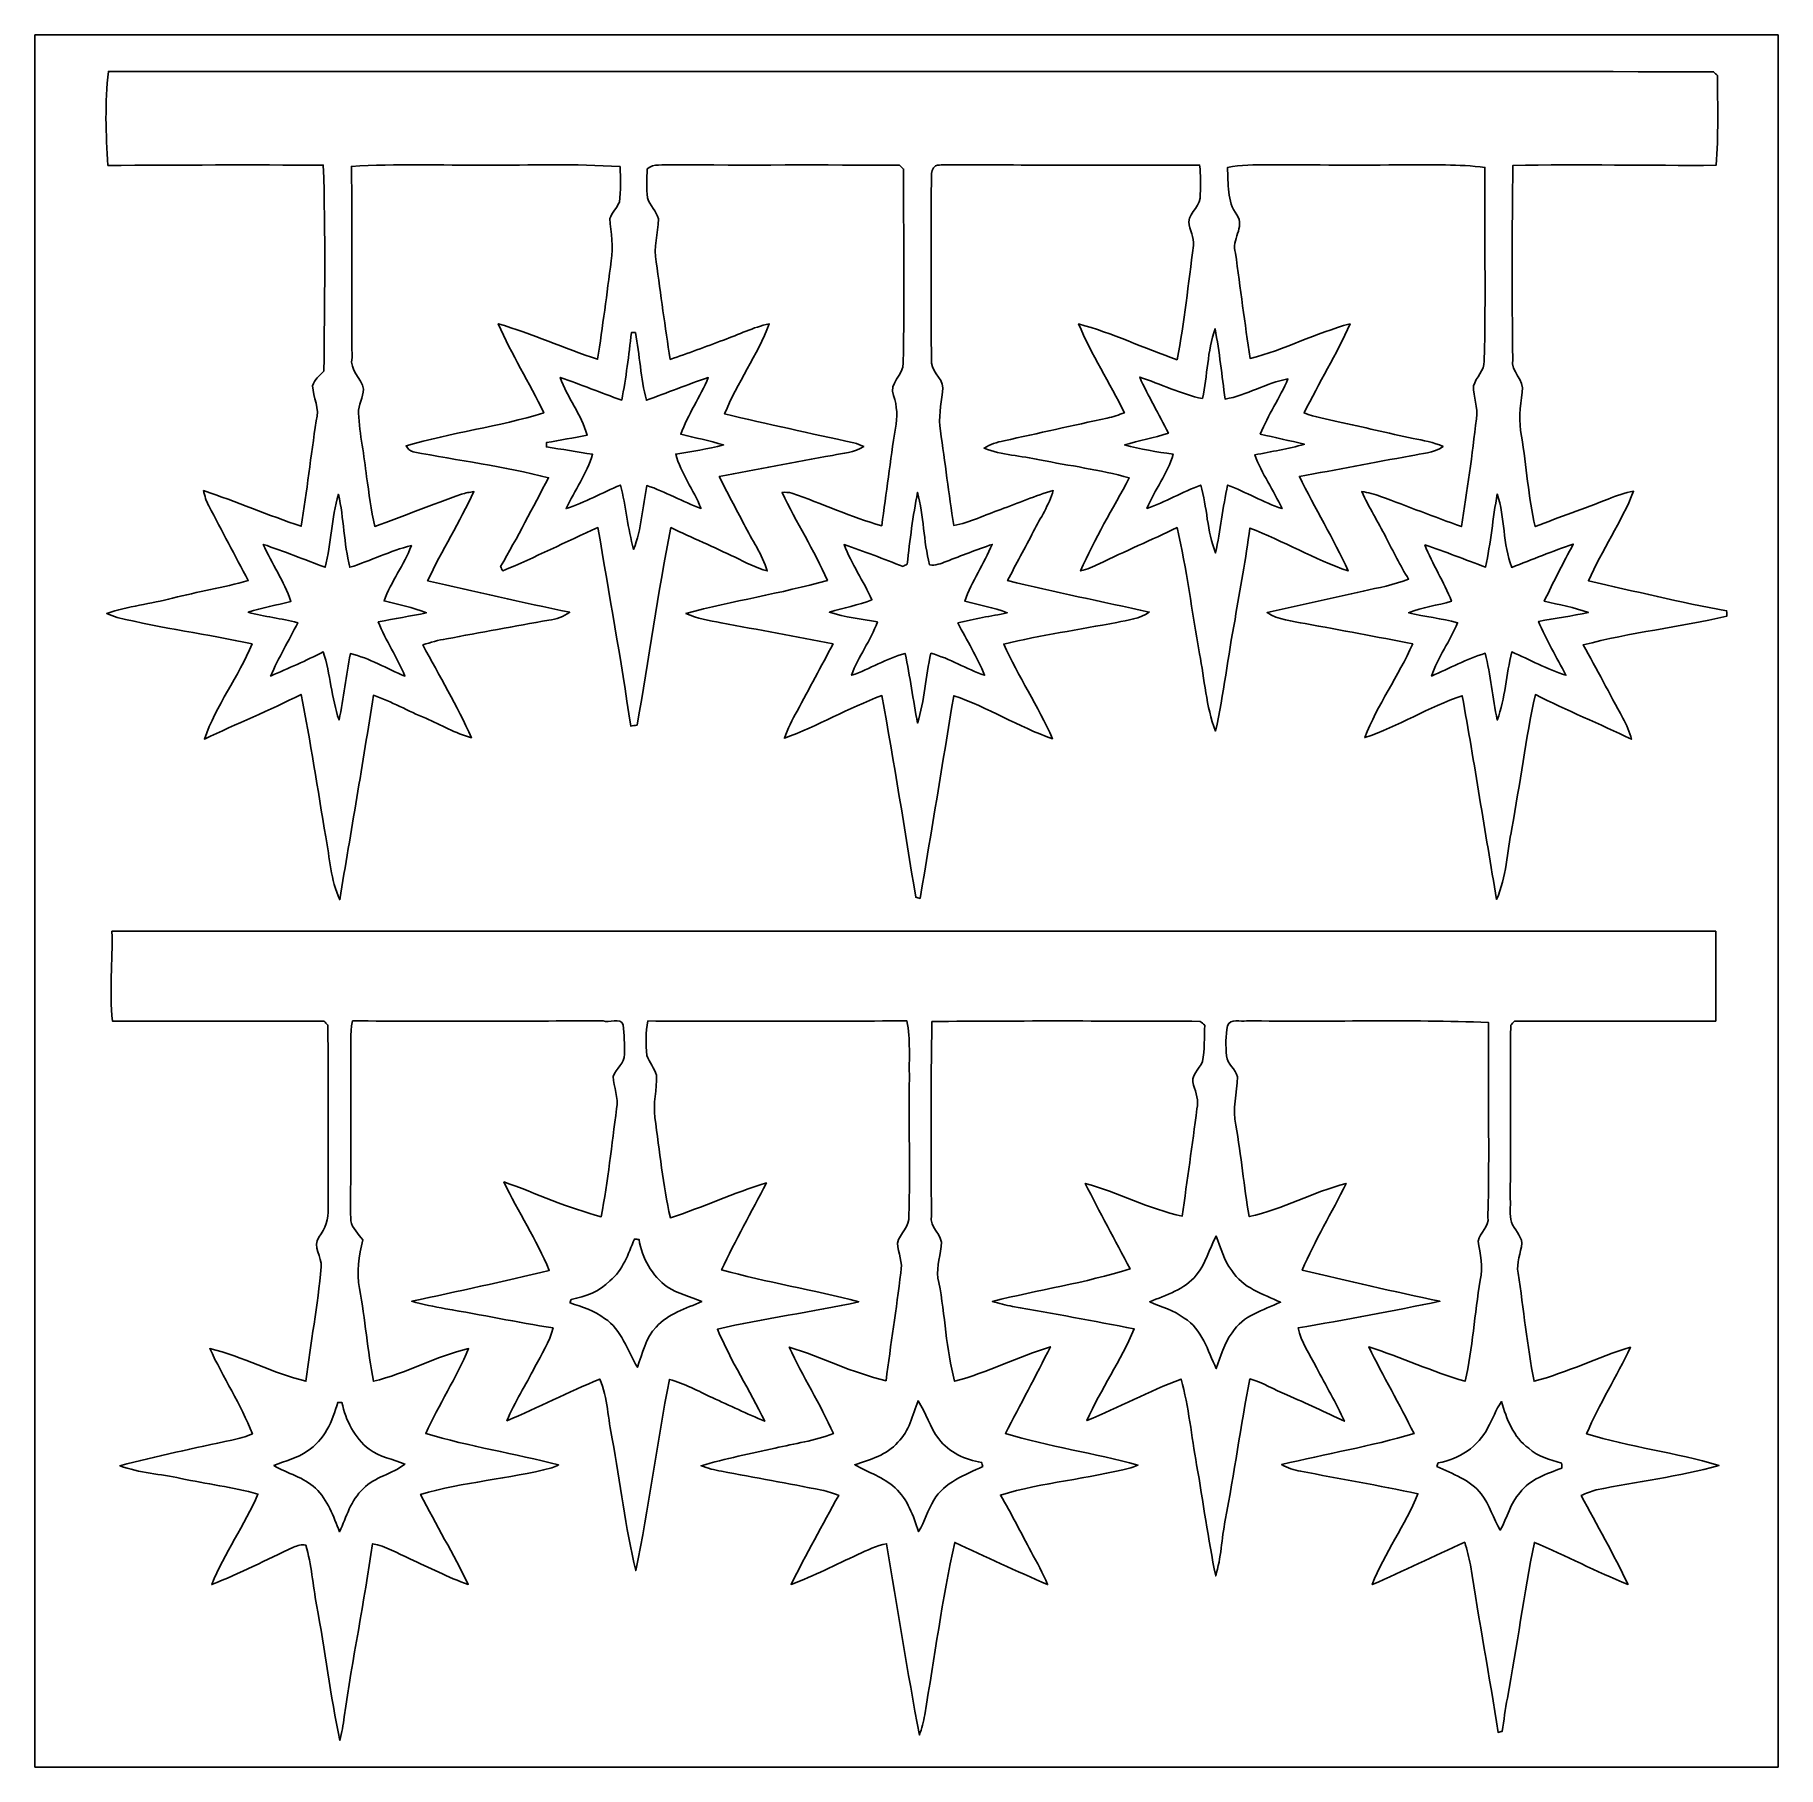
# Model space of a CAD drawing. Header units: centimetres. Extents: x -16.8 to 16.8, y -16.7 to 16.7.
import ezdxf

# ---------------------------------------------------------------- set-up
doc = ezdxf.new("R2010")
doc.units = ezdxf.units.CM
doc.header["$MEASUREMENT"] = 0
doc.layers.add('Layer 1', color=7, linetype='Continuous')

msp = doc.modelspace()

# ---------------------------------------------------------------- linework, layer by layer
at = {"layer": 'Layer 1', "color": 7}
for points, knots in [([(-16.77458, 16.66875), (-16.77458, 16.66875), (16.77458, 16.66875), (16.77458, 16.66875), (16.77458, 16.66875), (16.77458, 16.66875), (16.77458, -16.66875), (16.77458, -16.66875), (16.77458, -16.66875), (16.77458, -16.66875), (-16.77458, -16.66875), (-16.77458, -16.66875), (-16.77458, -16.66875), (-16.77458, -16.66875), (-16.77458, 16.66875), (-16.77458, 16.66875), (-16.77458, 16.66875), (-16.77458, 16.66875), (-16.77458, 16.66875), (-16.77458, 16.66875)], [0, 0, 0, 0, 0.16666667, 0.16666667, 0.16666667, 0.16666667, 0.33333333, 0.33333333, 0.33333333, 0.33333333, 0.5, 0.5, 0.5, 0.5, 0.66666667, 0.66666667, 0.66666667, 0.66666667, 1, 1, 1, 1]), ([(-15.35924, 15.96566), (-15.42979, 15.36559), (-15.40898, 14.75775), (-15.36982, 14.15591), (-15.36982, 14.15591), (-13.98799, 14.1672), (-12.60581, 14.16544), (-11.22363, 14.16262), (-11.22363, 14.16262), (-11.17882, 12.84146), (-11.19964, 11.51855), (-11.21234, 10.19704), (-11.21234, 10.19704), (-11.29594, 10.11449), (-11.39754, 10.03617), (-11.42859, 9.91729), (-11.42859, 9.91729), (-11.42612, 9.68798), (-11.28113, 9.47526), (-11.3605, 9.24242), (-11.3605, 9.24242), (-11.46069, 8.56615), (-11.54042, 7.8867), (-11.64802, 7.21184), (-11.64802, 7.21184), (-12.28161, 7.42103), (-12.89579, 7.68491), (-13.52762, 7.89834), (-13.52762, 7.89834), (-13.50821, 7.79533), (-13.47611, 7.69479), (-13.42531, 7.60271), (-13.42531, 7.60271), (-13.17625, 7.12294), (-12.92331, 6.64527), (-12.6679, 6.16938), (-12.6679, 6.16938), (-13.14591, 6.02756), (-13.64015, 5.95242), (-14.12311, 5.82895), (-14.12311, 5.82895), (-14.54221, 5.71465), (-14.98141, 5.6769), (-15.39275, 5.53544), (-15.39275, 5.53544), (-15.32537, 5.50686), (-15.2587, 5.47652), (-15.18779, 5.45782), (-15.18779, 5.45782), (-14.3323, 5.24404), (-13.4553, 5.13786), (-12.59452, 4.94877), (-12.59452, 4.94877), (-12.85416, 4.31483), (-13.28455, 3.76449), (-13.5128, 3.11714), (-13.5128, 3.11714), (-12.89368, 3.40572), (-12.26079, 3.66536), (-11.6526, 3.97616), (-11.6526, 3.97616), (-11.46422, 3.0674), (-11.33369, 2.14771), (-11.17671, 1.23296), (-11.17671, 1.23296), (-11.0998, 0.82868), (-11.07934, 0.40569), (-10.90824, 0.0254), (-10.90824, 0.0254), (-10.68776, 1.33562), (-10.46409, 2.64583), (-10.25878, 3.95852), (-10.25878, 3.95852), (-9.91023, 3.8421), (-9.59132, 3.65407), (-9.25124, 3.51614), (-9.25124, 3.51614), (-8.95809, 3.39231), (-8.68221, 3.22439), (-8.37318, 3.14113), (-8.37318, 3.14113), (-8.6427, 3.75779), (-8.99478, 4.33317), (-9.30663, 4.92866), (-9.30663, 4.92866), (-9.15952, 4.98052), (-9.00783, 5.01968), (-8.85331, 5.04507), (-8.85331, 5.04507), (-8.19679, 5.16502), (-7.54027, 5.28849), (-6.88305, 5.40526), (-6.88305, 5.40526), (-6.73876, 5.42219), (-6.60118, 5.47476), (-6.48229, 5.55731), (-6.48229, 5.55731), (-7.39669, 5.74463), (-8.30615, 5.95454), (-9.21561, 6.16444), (-9.21561, 6.16444), (-8.94292, 6.74723), (-8.5979, 7.29439), (-8.32661, 7.87788), (-8.32661, 7.87788), (-8.4074, 7.86694), (-8.48819, 7.85424), (-8.56509, 7.82708), (-8.56509, 7.82708), (-9.12495, 7.6327), (-9.67387, 7.40798), (-10.23197, 7.20796), (-10.23197, 7.20796), (-10.31487, 7.52122), (-10.34062, 7.84578), (-10.39036, 8.16539), (-10.39036, 8.16539), (-10.4334, 8.57391), (-10.52583, 8.97678), (-10.54594, 9.38742), (-10.54594, 9.38742), (-10.55229, 9.54758), (-10.45563, 9.69151), (-10.44928, 9.84991), (-10.44928, 9.84991), (-10.48808, 10.06863), (-10.72586, 10.21503), (-10.67047, 10.45845), (-10.67047, 10.45845), (-10.67964, 11.68471), (-10.6613, 12.91167), (-10.68211, 14.13792), (-10.68211, 14.13792), (-9.82133, 14.18978), (-8.95809, 14.15556), (-8.09625, 14.16332), (-8.09625, 14.16332), (-7.23547, 14.15556), (-6.37293, 14.1919), (-5.51321, 14.13263), (-5.51321, 14.13263), (-5.49839, 13.90474), (-5.49451, 13.67508), (-5.52626, 13.44859), (-5.52626, 13.44859), (-5.57354, 13.33641), (-5.67161, 13.24998), (-5.70759, 13.13356), (-5.70759, 13.13356), (-5.69419, 12.86192), (-5.63139, 12.58993), (-5.68149, 12.31829), (-5.68149, 12.31829), (-5.76651, 11.68682), (-5.848, 11.05464), (-5.94431, 10.42494), (-5.94431, 10.42494), (-6.58989, 10.63061), (-7.2069, 10.91882), (-7.85707, 11.10932), (-7.85707, 11.10932), (-7.59989, 10.52054), (-7.25946, 9.97373), (-6.98077, 9.39553), (-6.98077, 9.39553), (-7.84754, 9.1246), (-8.76018, 9.01559), (-9.63048, 8.76053), (-9.63048, 8.76053), (-9.60226, 8.70585), (-9.55816, 8.65681), (-9.49501, 8.64482), (-9.49501, 8.64482), (-8.62718, 8.4769), (-7.74312, 8.36683), (-6.88834, 8.14423), (-6.88834, 8.14423), (-7.1942, 7.57414), (-7.48489, 6.99452), (-7.81297, 6.43643), (-7.81297, 6.43643), (-7.80203, 6.41597), (-7.78016, 6.37505), (-7.76923, 6.35423), (-7.76923, 6.35423), (-7.14904, 6.60964), (-6.55249, 6.91762), (-5.93831, 7.18644), (-5.93831, 7.18644), (-5.72382, 5.91361), (-5.49416, 4.64291), (-5.30825, 3.36585), (-5.30825, 3.36585), (-5.26662, 3.3722), (-5.22534, 3.37855), (-5.18336, 3.3849), (-5.18336, 3.3849), (-4.96041, 4.65067), (-4.78437, 5.92526), (-4.5339, 7.18608), (-4.5339, 7.18608), (-4.12327, 6.99347), (-3.70911, 6.80791), (-3.29918, 6.61388), (-3.29918, 6.61388), (-3.09563, 6.52074), (-2.89842, 6.40786), (-2.68005, 6.35106), (-2.68005, 6.35106), (-2.77319, 6.67491), (-2.97815, 6.94866), (-3.12491, 7.24817), (-3.12491, 7.24817), (-3.28154, 7.55579), (-3.45511, 7.8553), (-3.60221, 8.16751), (-3.60221, 8.16751), (-2.87796, 8.31462), (-2.14983, 8.44303), (-1.42275, 8.57638), (-1.42275, 8.57638), (-1.22096, 8.62083), (-0.99871, 8.62471), (-0.82303, 8.74712), (-0.82303, 8.74712), (-0.88618, 8.77252), (-0.94827, 8.79969), (-1.01388, 8.81733), (-1.01388, 8.81733), (-1.84362, 8.99866), (-2.6737, 9.17787), (-3.49991, 9.37366), (-3.49991, 9.37366), (-3.26319, 9.97444), (-2.86385, 10.50114), (-2.6416, 11.10756), (-2.6416, 11.10756), (-2.94852, 11.04265), (-3.23109, 10.90083), (-3.52425, 10.79465), (-3.52425, 10.79465), (-3.86539, 10.67118), (-4.20194, 10.5343), (-4.54801, 10.42423), (-4.54801, 10.42423), (-4.64926, 11.04724), (-4.72652, 11.67412), (-4.81542, 12.29889), (-4.81542, 12.29889), (-4.88421, 12.57582), (-4.77379, 12.84852), (-4.7752, 13.12545), (-4.7752, 13.12545), (-4.81295, 13.27538), (-4.93924, 13.38474), (-4.98651, 13.53044), (-4.98651, 13.53044), (-5.00415, 13.71635), (-5.00451, 13.90227), (-4.98793, 14.08818), (-4.98793, 14.08818), (-4.86551, 14.19895), (-4.6803, 14.15239), (-4.53355, 14.16861), (-4.53355, 14.16861), (-3.06634, 14.15768), (-1.59914, 14.17144), (-0.13194, 14.15909), (-0.13194, 14.15909), (-0.10689, 14.1351), (-0.08184, 14.11111), (-0.05644, 14.08712), (-0.05644, 14.08712), (-0.06103, 12.84358), (-0.0314, 11.59898), (-0.06597, 10.35579), (-0.06597, 10.35579), (-0.04798, 10.12366), (-0.35137, 9.96315), (-0.25047, 9.72749), (-0.25047, 9.72749), (-0.17639, 9.52747), (-0.17357, 9.30839), (-0.21308, 9.10061), (-0.21308, 9.10061), (-0.31221, 8.47584), (-0.38453, 7.84754), (-0.47696, 7.22207), (-0.47696, 7.22207), (-1.06786, 7.38752), (-1.62666, 7.6514), (-2.20698, 7.8486), (-2.20698, 7.8486), (-2.26766, 7.8673), (-2.33186, 7.86765), (-2.3943, 7.86201), (-2.3943, 7.86201), (-2.12513, 7.28804), (-1.77588, 6.75111), (-1.52224, 6.16832), (-1.52224, 6.16832), (-2.42041, 5.92067), (-3.34398, 5.77109), (-4.24392, 5.53473), (-4.24392, 5.53473), (-4.03225, 5.43384), (-3.79695, 5.40279), (-3.56976, 5.3527), (-3.56976, 5.3527), (-2.8508, 5.21899), (-2.12937, 5.09587), (-1.41288, 4.94771), (-1.41288, 4.94771), (-1.64218, 4.51626), (-1.87325, 4.08552), (-2.10573, 3.65548), (-2.10573, 3.65548), (-2.1971, 3.4865), (-2.28812, 3.31611), (-2.34915, 3.13337), (-2.34915, 3.13337), (-1.70639, 3.3655), (-1.11584, 3.71934), (-0.47413, 3.95288), (-0.47413, 3.95288), (-0.23636, 2.66277), (-0.03351, 1.36596), (0.17851, 0.07126), (0.17851, 0.07126), (0.19897, 0.06597), (0.24024, 0.05574), (0.26106, 0.05045), (0.26106, 0.05045), (0.48225, 1.34973), (0.69462, 2.65007), (0.9084, 3.95041), (0.9084, 3.95041), (1.56422, 3.73027), (2.15477, 3.35068), (2.80811, 3.12314), (2.80811, 3.12314), (2.53647, 3.75038), (2.14806, 4.32047), (1.87113, 4.94559), (1.87113, 4.94559), (2.59045, 5.11281), (3.32176, 5.22323), (4.04671, 5.36152), (4.04671, 5.36152), (4.25732, 5.41126), (4.49086, 5.42643), (4.67042, 5.56048), (4.67042, 5.56048), (3.76096, 5.75874), (2.84974, 5.9496), (1.94416, 6.1655), (1.94416, 6.1655), (2.10679, 6.48441), (2.28283, 6.79626), (2.44546, 7.11517), (2.44546, 7.11517), (2.57775, 7.37376), (2.7432, 7.61824), (2.82399, 7.8994), (2.82399, 7.8994), (2.47897, 7.80274), (2.15053, 7.65528), (1.81292, 7.53604), (1.81292, 7.53604), (1.51236, 7.43126), (1.22379, 7.2831), (0.90876, 7.22701), (0.90876, 7.22701), (0.81492, 7.83308), (0.74154, 8.44232), (0.6537, 9.0491), (0.6537, 9.0491), (0.60537, 9.29746), (0.66922, 9.54511), (0.69356, 9.79205), (0.69356, 9.79205), (0.75283, 10.01889), (0.50412, 10.14801), (0.48084, 10.35262), (0.48084, 10.35262), (0.46496, 11.47022), (0.48084, 12.58852), (0.47484, 13.70647), (0.47484, 13.70647), (0.50553, 13.84582), (0.43215, 14.04338), (0.55598, 14.15133), (0.55598, 14.15133), (0.65758, 14.17673), (0.75882, 14.16262), (0.86395, 14.16967), (0.86395, 14.16967), (2.45639, 14.15838), (4.04918, 14.1672), (5.64197, 14.16297), (5.64197, 14.16297), (5.66314, 13.97635), (5.66244, 13.78797), (5.65291, 13.60029), (5.65291, 13.60029), (5.68184, 13.38368), (5.45641, 13.26691), (5.43101, 13.06795), (5.43101, 13.06795), (5.43736, 12.91237), (5.54743, 12.77373), (5.52309, 12.61463), (5.52309, 12.61463), (5.42466, 11.88156), (5.34952, 11.1439), (5.20665, 10.41788), (5.20665, 10.41788), (4.572, 10.63766), (3.96099, 10.9287), (3.31294, 11.10686), (3.31294, 11.10686), (3.55565, 10.51348), (3.9116, 9.97267), (4.19241, 9.39659), (4.19241, 9.39659), (4.08517, 9.35637), (3.97651, 9.31827), (3.86468, 9.29358), (3.86468, 9.29358), (3.20075, 9.14964), (2.53718, 9.00324), (1.87431, 8.85507), (1.87431, 8.85507), (1.74061, 8.83038), (1.60902, 8.79122), (1.49437, 8.71679), (1.49437, 8.71679), (1.83339, 8.57744), (2.20804, 8.57179), (2.56258, 8.49101), (2.56258, 8.49101), (3.13725, 8.37389), (3.72216, 8.30298), (4.28731, 8.14282), (4.28731, 8.14282), (3.97193, 7.54839), (3.61703, 6.97159), (3.35174, 6.35212), (3.35174, 6.35212), (3.47451, 6.38634), (3.59375, 6.4322), (3.7084, 6.48864), (3.7084, 6.48864), (4.20405, 6.73029), (4.71099, 6.94866), (5.20841, 7.18749), (5.20841, 7.18749), (5.39538, 6.38669), (5.49099, 5.56754), (5.64092, 4.75968), (5.64092, 4.75968), (5.73546, 4.26191), (5.76509, 3.74721), (5.94713, 3.2699), (5.94713, 3.2699), (6.10482, 3.98074), (6.18807, 4.70535), (6.32213, 5.42043), (6.32213, 5.42043), (6.42056, 6.00604), (6.53133, 6.58954), (6.60788, 7.17832), (6.60788, 7.17832), (7.24888, 6.9282), (7.84931, 6.57966), (8.49842, 6.35106), (8.49842, 6.35106), (8.22078, 6.97512), (7.85671, 7.55685), (7.56144, 8.17245), (7.56144, 8.17245), (8.27758, 8.29663), (8.99019, 8.44162), (9.70668, 8.56544), (9.70668, 8.56544), (9.91376, 8.61519), (10.1473, 8.61589), (10.3251, 8.74818), (10.3251, 8.74818), (10.14271, 8.82932), (9.94304, 8.86037), (9.74972, 8.90341), (9.74972, 8.90341), (9.26712, 9.00183), (8.78981, 9.12319), (8.30756, 9.22373), (8.30756, 9.22373), (8.08672, 9.27312), (7.86271, 9.31263), (7.6514, 9.39447), (7.6514, 9.39447), (7.93891, 9.96844), (8.27793, 10.51842), (8.53546, 11.1065), (8.53546, 11.1065), (7.87894, 10.93364), (7.27216, 10.60662), (6.61282, 10.44152), (6.61282, 10.44152), (6.51298, 11.11709), (6.42126, 11.79371), (6.33095, 12.46999), (6.33095, 12.46999), (6.23676, 12.72187), (6.52674, 12.97481), (6.3567, 13.20377), (6.3567, 13.20377), (6.16232, 13.46553), (6.19795, 13.80737), (6.17467, 14.11429), (6.17467, 14.11429), (6.43326, 14.17955), (6.70242, 14.16015), (6.96736, 14.1672), (6.96736, 14.1672), (7.84931, 14.16579), (8.73125, 14.16015), (9.61319, 14.16614), (9.61319, 14.16614), (10.11908, 14.16438), (10.62814, 14.18272), (11.1319, 14.11746), (11.1319, 14.11746), (11.11638, 12.87568), (11.15377, 11.63249), (11.11709, 10.39107), (11.11709, 10.39107), (11.12414, 10.20339), (10.96186, 10.08239), (10.91247, 9.91411), (10.91247, 9.91411), (10.90824, 9.70033), (11.00279, 9.49713), (10.9668, 9.28158), (10.9668, 9.28158), (10.88813, 8.58732), (10.78971, 7.89446), (10.68035, 7.20443), (10.68035, 7.20443), (10.16035, 7.39528), (9.64283, 7.59284), (9.12424, 7.78722), (9.12424, 7.78722), (9.00747, 7.83272), (8.88541, 7.86412), (8.76088, 7.87823), (8.76088, 7.87823), (8.90199, 7.57908), (9.07239, 7.29544), (9.22479, 7.00264), (9.22479, 7.00264), (9.36801, 6.73206), (9.49713, 6.45336), (9.66294, 6.19548), (9.66294, 6.19548), (9.38177, 6.08048), (9.08191, 6.03215), (8.78875, 5.96159), (8.78875, 5.96159), (8.1728, 5.82083), (7.55474, 5.68889), (6.93843, 5.55131), (6.93843, 5.55131), (7.1568, 5.40985), (7.4228, 5.38656), (7.67221, 5.33894), (7.67221, 5.33894), (8.36224, 5.21159), (9.05298, 5.086), (9.74125, 4.94665), (9.74125, 4.94665), (9.4682, 4.32929), (9.06251, 3.77507), (8.81944, 3.14537), (8.81944, 3.14537), (9.46714, 3.35844), (10.04852, 3.73486), (10.69587, 3.95005), (10.69587, 3.95005), (10.93047, 2.64548), (11.13084, 1.33491), (11.35697, 0.02928), (11.35697, 0.02928), (11.54571, 0.46002), (11.55841, 0.94262), (11.65049, 1.39841), (11.65049, 1.39841), (11.80782, 2.25496), (11.91648, 3.12138), (12.10239, 3.97228), (12.10239, 3.97228), (12.70988, 3.66642), (13.33959, 3.40819), (13.95201, 3.11256), (13.95201, 3.11256), (13.92167, 3.25684), (13.85358, 3.38984), (13.78691, 3.51966), (13.78691, 3.51966), (13.52656, 3.98604), (13.28879, 4.46511), (13.02209, 4.92795), (13.02209, 4.92795), (13.93296, 5.16502), (14.8717, 5.27226), (15.78892, 5.48217), (15.78892, 5.48217), (15.78751, 5.50792), (15.78504, 5.55907), (15.78398, 5.58483), (15.78398, 5.58483), (14.8911, 5.74604), (14.00951, 5.96265), (13.12474, 6.16197), (13.12474, 6.16197), (13.38016, 6.75393), (13.75657, 7.28768), (13.99328, 7.88705), (13.99328, 7.88705), (13.82289, 7.86306), (13.66273, 7.79815), (13.50398, 7.73571), (13.50398, 7.73571), (13.03902, 7.5505), (12.56453, 7.39034), (12.10028, 7.20407), (12.10028, 7.20407), (11.96269, 7.77593), (11.93624, 8.36824), (11.83605, 8.94715), (11.83605, 8.94715), (11.77678, 9.22726), (11.811, 9.51018), (11.84698, 9.78994), (11.84698, 9.78994), (11.89955, 10.03335), (11.62156, 10.18117), (11.66601, 10.42388), (11.66601, 10.42388), (11.65049, 11.66777), (11.65401, 12.91237), (11.67059, 14.15627), (11.67059, 14.15627), (12.97411, 14.18343), (14.27868, 14.14815), (15.58149, 14.15944), (15.58149, 14.15944), (15.62664, 14.73306), (15.61006, 15.3095), (15.60654, 15.88452), (15.60654, 15.88452), (15.58114, 15.90922), (15.55609, 15.93391), (15.53175, 15.95861), (15.53175, 15.95861), (5.23487, 15.97096), (-5.06236, 15.95684), (-15.35924, 15.96566), (-15.35924, 15.96566), (-15.35924, 15.96566), (-15.35924, 15.96566), (-15.35924, 15.96566)], [0, 0, 0, 0, 0.00591716, 0.00591716, 0.00591716, 0.00591716, 0.01183432, 0.01183432, 0.01183432, 0.01183432, 0.01775148, 0.01775148, 0.01775148, 0.01775148, 0.02366864, 0.02366864, 0.02366864, 0.02366864, 0.0295858, 0.0295858, 0.0295858, 0.0295858, 0.03550296, 0.03550296, 0.03550296, 0.03550296, 0.04142012, 0.04142012, 0.04142012, 0.04142012, 0.04733728, 0.04733728, 0.04733728, 0.04733728, 0.05325444, 0.05325444, 0.05325444, 0.05325444, 0.0591716, 0.0591716, 0.0591716, 0.0591716, 0.06508876, 0.06508876, 0.06508876, 0.06508876, 0.07100592, 0.07100592, 0.07100592, 0.07100592, 0.07692308, 0.07692308, 0.07692308, 0.07692308, 0.08284024, 0.08284024, 0.08284024, 0.08284024, 0.0887574, 0.0887574, 0.0887574, 0.0887574, 0.09467456, 0.09467456, 0.09467456, 0.09467456, 0.10059172, 0.10059172, 0.10059172, 0.10059172, 0.10650888, 0.10650888, 0.10650888, 0.10650888, 0.11242604, 0.11242604, 0.11242604, 0.11242604, 0.1183432, 0.1183432, 0.1183432, 0.1183432, 0.12426036, 0.12426036, 0.12426036, 0.12426036, 0.13017751, 0.13017751, 0.13017751, 0.13017751, 0.13609467, 0.13609467, 0.13609467, 0.13609467, 0.14201183, 0.14201183, 0.14201183, 0.14201183, 0.14792899, 0.14792899, 0.14792899, 0.14792899, 0.15384615, 0.15384615, 0.15384615, 0.15384615, 0.15976331, 0.15976331, 0.15976331, 0.15976331, 0.16568047, 0.16568047, 0.16568047, 0.16568047, 0.17159763, 0.17159763, 0.17159763, 0.17159763, 0.17751479, 0.17751479, 0.17751479, 0.17751479, 0.18343195, 0.18343195, 0.18343195, 0.18343195, 0.18934911, 0.18934911, 0.18934911, 0.18934911, 0.19526627, 0.19526627, 0.19526627, 0.19526627, 0.20118343, 0.20118343, 0.20118343, 0.20118343, 0.20710059, 0.20710059, 0.20710059, 0.20710059, 0.21301775, 0.21301775, 0.21301775, 0.21301775, 0.21893491, 0.21893491, 0.21893491, 0.21893491, 0.22485207, 0.22485207, 0.22485207, 0.22485207, 0.23076923, 0.23076923, 0.23076923, 0.23076923, 0.23668639, 0.23668639, 0.23668639, 0.23668639, 0.24260355, 0.24260355, 0.24260355, 0.24260355, 0.24852071, 0.24852071, 0.24852071, 0.24852071, 0.25443787, 0.25443787, 0.25443787, 0.25443787, 0.26035503, 0.26035503, 0.26035503, 0.26035503, 0.26627219, 0.26627219, 0.26627219, 0.26627219, 0.27218935, 0.27218935, 0.27218935, 0.27218935, 0.27810651, 0.27810651, 0.27810651, 0.27810651, 0.28402367, 0.28402367, 0.28402367, 0.28402367, 0.28994083, 0.28994083, 0.28994083, 0.28994083, 0.29585799, 0.29585799, 0.29585799, 0.29585799, 0.30177515, 0.30177515, 0.30177515, 0.30177515, 0.30769231, 0.30769231, 0.30769231, 0.30769231, 0.31360947, 0.31360947, 0.31360947, 0.31360947, 0.31952663, 0.31952663, 0.31952663, 0.31952663, 0.32544379, 0.32544379, 0.32544379, 0.32544379, 0.33136095, 0.33136095, 0.33136095, 0.33136095, 0.33727811, 0.33727811, 0.33727811, 0.33727811, 0.34319527, 0.34319527, 0.34319527, 0.34319527, 0.34911243, 0.34911243, 0.34911243, 0.34911243, 0.35502959, 0.35502959, 0.35502959, 0.35502959, 0.36094675, 0.36094675, 0.36094675, 0.36094675, 0.36686391, 0.36686391, 0.36686391, 0.36686391, 0.37278107, 0.37278107, 0.37278107, 0.37278107, 0.37869822, 0.37869822, 0.37869822, 0.37869822, 0.38461538, 0.38461538, 0.38461538, 0.38461538, 0.39053254, 0.39053254, 0.39053254, 0.39053254, 0.3964497, 0.3964497, 0.3964497, 0.3964497, 0.40236686, 0.40236686, 0.40236686, 0.40236686, 0.40828402, 0.40828402, 0.40828402, 0.40828402, 0.41420118, 0.41420118, 0.41420118, 0.41420118, 0.42011834, 0.42011834, 0.42011834, 0.42011834, 0.4260355, 0.4260355, 0.4260355, 0.4260355, 0.43195266, 0.43195266, 0.43195266, 0.43195266, 0.43786982, 0.43786982, 0.43786982, 0.43786982, 0.44378698, 0.44378698, 0.44378698, 0.44378698, 0.44970414, 0.44970414, 0.44970414, 0.44970414, 0.4556213, 0.4556213, 0.4556213, 0.4556213, 0.46153846, 0.46153846, 0.46153846, 0.46153846, 0.46745562, 0.46745562, 0.46745562, 0.46745562, 0.47337278, 0.47337278, 0.47337278, 0.47337278, 0.47928994, 0.47928994, 0.47928994, 0.47928994, 0.4852071, 0.4852071, 0.4852071, 0.4852071, 0.49112426, 0.49112426, 0.49112426, 0.49112426, 0.49704142, 0.49704142, 0.49704142, 0.49704142, 0.50295858, 0.50295858, 0.50295858, 0.50295858, 0.50887574, 0.50887574, 0.50887574, 0.50887574, 0.5147929, 0.5147929, 0.5147929, 0.5147929, 0.52071006, 0.52071006, 0.52071006, 0.52071006, 0.52662722, 0.52662722, 0.52662722, 0.52662722, 0.53254438, 0.53254438, 0.53254438, 0.53254438, 0.53846154, 0.53846154, 0.53846154, 0.53846154, 0.5443787, 0.5443787, 0.5443787, 0.5443787, 0.55029586, 0.55029586, 0.55029586, 0.55029586, 0.55621302, 0.55621302, 0.55621302, 0.55621302, 0.56213018, 0.56213018, 0.56213018, 0.56213018, 0.56804734, 0.56804734, 0.56804734, 0.56804734, 0.5739645, 0.5739645, 0.5739645, 0.5739645, 0.57988166, 0.57988166, 0.57988166, 0.57988166, 0.58579882, 0.58579882, 0.58579882, 0.58579882, 0.59171598, 0.59171598, 0.59171598, 0.59171598, 0.59763314, 0.59763314, 0.59763314, 0.59763314, 0.6035503, 0.6035503, 0.6035503, 0.6035503, 0.60946746, 0.60946746, 0.60946746, 0.60946746, 0.61538462, 0.61538462, 0.61538462, 0.61538462, 0.62130178, 0.62130178, 0.62130178, 0.62130178, 0.62721893, 0.62721893, 0.62721893, 0.62721893, 0.63313609, 0.63313609, 0.63313609, 0.63313609, 0.63905325, 0.63905325, 0.63905325, 0.63905325, 0.64497041, 0.64497041, 0.64497041, 0.64497041, 0.65088757, 0.65088757, 0.65088757, 0.65088757, 0.65680473, 0.65680473, 0.65680473, 0.65680473, 0.66272189, 0.66272189, 0.66272189, 0.66272189, 0.66863905, 0.66863905, 0.66863905, 0.66863905, 0.67455621, 0.67455621, 0.67455621, 0.67455621, 0.68047337, 0.68047337, 0.68047337, 0.68047337, 0.68639053, 0.68639053, 0.68639053, 0.68639053, 0.69230769, 0.69230769, 0.69230769, 0.69230769, 0.69822485, 0.69822485, 0.69822485, 0.69822485, 0.70414201, 0.70414201, 0.70414201, 0.70414201, 0.71005917, 0.71005917, 0.71005917, 0.71005917, 0.71597633, 0.71597633, 0.71597633, 0.71597633, 0.72189349, 0.72189349, 0.72189349, 0.72189349, 0.72781065, 0.72781065, 0.72781065, 0.72781065, 0.73372781, 0.73372781, 0.73372781, 0.73372781, 0.73964497, 0.73964497, 0.73964497, 0.73964497, 0.74556213, 0.74556213, 0.74556213, 0.74556213, 0.75147929, 0.75147929, 0.75147929, 0.75147929, 0.75739645, 0.75739645, 0.75739645, 0.75739645, 0.76331361, 0.76331361, 0.76331361, 0.76331361, 0.76923077, 0.76923077, 0.76923077, 0.76923077, 0.77514793, 0.77514793, 0.77514793, 0.77514793, 0.78106509, 0.78106509, 0.78106509, 0.78106509, 0.78698225, 0.78698225, 0.78698225, 0.78698225, 0.79289941, 0.79289941, 0.79289941, 0.79289941, 0.79881657, 0.79881657, 0.79881657, 0.79881657, 0.80473373, 0.80473373, 0.80473373, 0.80473373, 0.81065089, 0.81065089, 0.81065089, 0.81065089, 0.81656805, 0.81656805, 0.81656805, 0.81656805, 0.82248521, 0.82248521, 0.82248521, 0.82248521, 0.82840237, 0.82840237, 0.82840237, 0.82840237, 0.83431953, 0.83431953, 0.83431953, 0.83431953, 0.84023669, 0.84023669, 0.84023669, 0.84023669, 0.84615385, 0.84615385, 0.84615385, 0.84615385, 0.85207101, 0.85207101, 0.85207101, 0.85207101, 0.85798817, 0.85798817, 0.85798817, 0.85798817, 0.86390533, 0.86390533, 0.86390533, 0.86390533, 0.86982249, 0.86982249, 0.86982249, 0.86982249, 0.87573964, 0.87573964, 0.87573964, 0.87573964, 0.8816568, 0.8816568, 0.8816568, 0.8816568, 0.88757396, 0.88757396, 0.88757396, 0.88757396, 0.89349112, 0.89349112, 0.89349112, 0.89349112, 0.89940828, 0.89940828, 0.89940828, 0.89940828, 0.90532544, 0.90532544, 0.90532544, 0.90532544, 0.9112426, 0.9112426, 0.9112426, 0.9112426, 0.91715976, 0.91715976, 0.91715976, 0.91715976, 0.92307692, 0.92307692, 0.92307692, 0.92307692, 0.92899408, 0.92899408, 0.92899408, 0.92899408, 0.93491124, 0.93491124, 0.93491124, 0.93491124, 0.9408284, 0.9408284, 0.9408284, 0.9408284, 0.94674556, 0.94674556, 0.94674556, 0.94674556, 0.95266272, 0.95266272, 0.95266272, 0.95266272, 0.95857988, 0.95857988, 0.95857988, 0.95857988, 0.96449704, 0.96449704, 0.96449704, 0.96449704, 0.9704142, 0.9704142, 0.9704142, 0.9704142, 0.97633136, 0.97633136, 0.97633136, 0.97633136, 0.98224852, 0.98224852, 0.98224852, 0.98224852, 0.98816568, 0.98816568, 0.98816568, 0.98816568, 1, 1, 1, 1]), ([(-5.29378, 10.93964), (-5.27438, 10.93964), (-5.23522, 10.93929), (-5.21582, 10.93929), (-5.21582, 10.93929), (-5.13468, 10.50713), (-5.11775, 10.06299), (-5.00451, 9.63718), (-5.00451, 9.63718), (-4.60693, 9.78006), (-4.21569, 9.94057), (-3.81459, 10.07427), (-3.81459, 10.07427), (-3.97122, 9.70068), (-4.20617, 9.36378), (-4.34446, 8.98207), (-4.34446, 8.98207), (-4.07035, 8.91258), (-3.7913, 8.86248), (-3.52143, 8.77641), (-3.52143, 8.77641), (-3.82482, 8.70091), (-4.1335, 8.65152), (-4.44183, 8.60072), (-4.44183, 8.60072), (-4.34058, 8.22572), (-4.09928, 7.91069), (-3.95252, 7.55438), (-3.95252, 7.55438), (-4.31024, 7.68032), (-4.63762, 7.87823), (-4.99851, 7.99571), (-4.99851, 7.99571), (-5.07647, 7.58507), (-5.09976, 7.15892), (-5.25074, 6.76593), (-5.25074, 6.76593), (-5.3661, 7.17268), (-5.3975, 7.59742), (-5.50616, 8.00559), (-5.50616, 8.00559), (-5.85541, 7.85636), (-6.18984, 7.6708), (-6.55144, 7.55227), (-6.55144, 7.55227), (-6.38422, 7.90187), (-6.15139, 8.22325), (-6.04061, 8.59719), (-6.04061, 8.59719), (-6.33765, 8.642), (-6.63293, 8.69668), (-6.93067, 8.73866), (-6.93067, 8.73866), (-6.93032, 8.75982), (-6.92997, 8.80251), (-6.92961, 8.82368), (-6.92961, 8.82368), (-6.66644, 8.86284), (-6.40574, 8.91646), (-6.14504, 8.96796), (-6.14504, 8.96796), (-6.26039, 9.36237), (-6.52815, 9.68904), (-6.66468, 10.07498), (-6.66468, 10.07498), (-6.26569, 9.94198), (-5.87869, 9.77618), (-5.48076, 9.6393), (-5.48076, 9.6393), (-5.39503, 10.06934), (-5.34458, 10.50466), (-5.29378, 10.93964)], [0, 0, 0, 0, 0.05263158, 0.05263158, 0.05263158, 0.05263158, 0.10526316, 0.10526316, 0.10526316, 0.10526316, 0.15789474, 0.15789474, 0.15789474, 0.15789474, 0.21052632, 0.21052632, 0.21052632, 0.21052632, 0.26315789, 0.26315789, 0.26315789, 0.26315789, 0.31578947, 0.31578947, 0.31578947, 0.31578947, 0.36842105, 0.36842105, 0.36842105, 0.36842105, 0.42105263, 0.42105263, 0.42105263, 0.42105263, 0.47368421, 0.47368421, 0.47368421, 0.47368421, 0.52631579, 0.52631579, 0.52631579, 0.52631579, 0.57894737, 0.57894737, 0.57894737, 0.57894737, 0.63157895, 0.63157895, 0.63157895, 0.63157895, 0.68421053, 0.68421053, 0.68421053, 0.68421053, 0.73684211, 0.73684211, 0.73684211, 0.73684211, 0.78947368, 0.78947368, 0.78947368, 0.78947368, 0.84210526, 0.84210526, 0.84210526, 0.84210526, 0.89473684, 0.89473684, 0.89473684, 0.89473684, 1, 1, 1, 1]), ([(5.69595, 9.66752), (5.79191, 10.11343), (5.78908, 10.57945), (5.93866, 11.01302), (5.93866, 11.01302), (6.02439, 10.56499), (6.07095, 10.11061), (6.13092, 9.65835), (6.13092, 9.65835), (6.55144, 9.73173), (6.92079, 9.97091), (7.34025, 10.04817), (7.34025, 10.04817), (7.18432, 9.6841), (6.95925, 9.35355), (6.80755, 8.98701), (6.80755, 8.98701), (7.09013, 8.91787), (7.37552, 8.86213), (7.65669, 8.78875), (7.65669, 8.78875), (7.34307, 8.69844), (7.02028, 8.64905), (6.70101, 8.5852), (6.70101, 8.5852), (6.83966, 8.22325), (7.06437, 7.90257), (7.22665, 7.55191), (7.22665, 7.55191), (6.86435, 7.67009), (6.53591, 7.87118), (6.17961, 8.00453), (6.17961, 8.00453), (6.08577, 7.57237), (6.04273, 7.1307), (5.94783, 6.6989), (5.94783, 6.6989), (5.78026, 7.11482), (5.78767, 7.57661), (5.6642, 8.00523), (5.6642, 8.00523), (5.31178, 7.87118), (4.98369, 7.67962), (4.62739, 7.55509), (4.62739, 7.55509), (4.7752, 7.91351), (5.02673, 8.22501), (5.1308, 8.60178), (5.1308, 8.60178), (4.81577, 8.63953), (4.50321, 8.69738), (4.19594, 8.77605), (4.19594, 8.77605), (4.47499, 8.85966), (4.76285, 8.91222), (5.03908, 9.00571), (5.03908, 9.00571), (4.86092, 9.36731), (4.64996, 9.71162), (4.48839, 10.08168), (4.48839, 10.08168), (4.89232, 9.94904), (5.27826, 9.75783), (5.69595, 9.66752)], [0, 0, 0, 0, 0.05882353, 0.05882353, 0.05882353, 0.05882353, 0.11764706, 0.11764706, 0.11764706, 0.11764706, 0.17647059, 0.17647059, 0.17647059, 0.17647059, 0.23529412, 0.23529412, 0.23529412, 0.23529412, 0.29411765, 0.29411765, 0.29411765, 0.29411765, 0.35294118, 0.35294118, 0.35294118, 0.35294118, 0.41176471, 0.41176471, 0.41176471, 0.41176471, 0.47058824, 0.47058824, 0.47058824, 0.47058824, 0.52941176, 0.52941176, 0.52941176, 0.52941176, 0.58823529, 0.58823529, 0.58823529, 0.58823529, 0.64705882, 0.64705882, 0.64705882, 0.64705882, 0.70588235, 0.70588235, 0.70588235, 0.70588235, 0.76470588, 0.76470588, 0.76470588, 0.76470588, 0.82352941, 0.82352941, 0.82352941, 0.82352941, 0.88235294, 0.88235294, 0.88235294, 0.88235294, 1, 1, 1, 1]), ([(-10.93294, 7.82743), (-10.82675, 7.36424), (-10.82746, 6.8834), (-10.71316, 6.42197), (-10.71316, 6.42197), (-10.31416, 6.54967), (-9.93493, 6.7377), (-9.52782, 6.84001), (-9.52782, 6.84001), (-9.67176, 6.46994), (-9.91482, 6.14751), (-10.05523, 5.77603), (-10.05523, 5.77603), (-9.78147, 5.70512), (-9.50383, 5.64833), (-9.2389, 5.54708), (-9.2389, 5.54708), (-9.54581, 5.47899), (-9.85732, 5.43595), (-10.16459, 5.36963), (-10.16459, 5.36963), (-10.02206, 5.00944), (-9.79593, 4.68842), (-9.65376, 4.32753), (-9.65376, 4.32753), (-10.00513, 4.46864), (-10.3311, 4.67466), (-10.70328, 4.76215), (-10.70328, 4.76215), (-10.77913, 4.3367), (-10.83239, 3.90737), (-10.92094, 3.48474), (-10.92094, 3.48474), (-11.06911, 3.91019), (-11.08393, 4.36633), (-11.22504, 4.7939), (-11.22504, 4.7939), (-11.55524, 4.62245), (-11.89955, 4.48063), (-12.23892, 4.32788), (-12.23892, 4.32788), (-12.08158, 4.67854), (-11.88967, 5.01191), (-11.7161, 5.35446), (-11.7161, 5.35446), (-12.03078, 5.43772), (-12.35498, 5.47405), (-12.66931, 5.5566), (-12.66931, 5.5566), (-12.40155, 5.65009), (-12.11933, 5.68925), (-11.84698, 5.76686), (-11.84698, 5.76686), (-11.97716, 6.15456), (-12.21599, 6.49182), (-12.38074, 6.86364), (-12.38074, 6.86364), (-11.97786, 6.73171), (-11.58699, 6.56661), (-11.18764, 6.42444), (-11.18764, 6.42444), (-11.06629, 6.88552), (-11.06523, 7.36812), (-10.93294, 7.82743)], [0, 0, 0, 0, 0.05882353, 0.05882353, 0.05882353, 0.05882353, 0.11764706, 0.11764706, 0.11764706, 0.11764706, 0.17647059, 0.17647059, 0.17647059, 0.17647059, 0.23529412, 0.23529412, 0.23529412, 0.23529412, 0.29411765, 0.29411765, 0.29411765, 0.29411765, 0.35294118, 0.35294118, 0.35294118, 0.35294118, 0.41176471, 0.41176471, 0.41176471, 0.41176471, 0.47058824, 0.47058824, 0.47058824, 0.47058824, 0.52941176, 0.52941176, 0.52941176, 0.52941176, 0.58823529, 0.58823529, 0.58823529, 0.58823529, 0.64705882, 0.64705882, 0.64705882, 0.64705882, 0.70588235, 0.70588235, 0.70588235, 0.70588235, 0.76470588, 0.76470588, 0.76470588, 0.76470588, 0.82352941, 0.82352941, 0.82352941, 0.82352941, 0.88235294, 0.88235294, 0.88235294, 0.88235294, 1, 1, 1, 1]), ([(0.21237, 7.86518), (0.33514, 7.40869), (0.32526, 6.9275), (0.44379, 6.471), (0.44379, 6.471), (0.55457, 6.44737), (0.66216, 6.4964), (0.76447, 6.53274), (0.76447, 6.53274), (1.05798, 6.64774), (1.35184, 6.76275), (1.65029, 6.864), (1.65029, 6.864), (1.49049, 6.49111), (1.25624, 6.1535), (1.12007, 5.77039), (1.12007, 5.77039), (1.39347, 5.69701), (1.67499, 5.65185), (1.93887, 5.54602), (1.93887, 5.54602), (1.62278, 5.4797), (1.3021, 5.43278), (0.98919, 5.35164), (0.98919, 5.35164), (1.1617, 5.01615), (1.36137, 4.69406), (1.50354, 4.3434), (1.50354, 4.3434), (1.15041, 4.46299), (0.83256, 4.67007), (0.47096, 4.76673), (0.47096, 4.76673), (0.3623, 4.32329), (0.35066, 3.86009), (0.21343, 3.423), (0.21343, 3.423), (0.12559, 3.86927), (0.0695, 4.32082), (-0.02716, 4.76497), (-0.02716, 4.76497), (-0.38735, 4.66901), (-0.70344, 4.46123), (-1.05657, 4.34552), (-1.05657, 4.34552), (-0.92992, 4.70606), (-0.68545, 5.01086), (-0.56092, 5.3721), (-0.56092, 5.3721), (-0.86889, 5.43031), (-1.18463, 5.46029), (-1.48343, 5.55766), (-1.48343, 5.55766), (-1.21426, 5.64833), (-0.92851, 5.68713), (-0.66569, 5.79755), (-0.66569, 5.79755), (-0.82868, 6.15915), (-1.06045, 6.48758), (-1.2005, 6.85941), (-1.2005, 6.85941), (-0.81774, 6.73241), (-0.44415, 6.57895), (-0.06668, 6.43749), (-0.06668, 6.43749), (-0.04692, 6.44878), (-0.00741, 6.47171), (0.01235, 6.483), (0.01235, 6.483), (0.06667, 6.94549), (0.12277, 7.40833), (0.21237, 7.86518)], [0, 0, 0, 0, 0.05263158, 0.05263158, 0.05263158, 0.05263158, 0.10526316, 0.10526316, 0.10526316, 0.10526316, 0.15789474, 0.15789474, 0.15789474, 0.15789474, 0.21052632, 0.21052632, 0.21052632, 0.21052632, 0.26315789, 0.26315789, 0.26315789, 0.26315789, 0.31578947, 0.31578947, 0.31578947, 0.31578947, 0.36842105, 0.36842105, 0.36842105, 0.36842105, 0.42105263, 0.42105263, 0.42105263, 0.42105263, 0.47368421, 0.47368421, 0.47368421, 0.47368421, 0.52631579, 0.52631579, 0.52631579, 0.52631579, 0.57894737, 0.57894737, 0.57894737, 0.57894737, 0.63157895, 0.63157895, 0.63157895, 0.63157895, 0.68421053, 0.68421053, 0.68421053, 0.68421053, 0.73684211, 0.73684211, 0.73684211, 0.73684211, 0.78947368, 0.78947368, 0.78947368, 0.78947368, 0.84210526, 0.84210526, 0.84210526, 0.84210526, 0.89473684, 0.89473684, 0.89473684, 0.89473684, 1, 1, 1, 1]), ([(11.36897, 7.83378), (11.52243, 7.37552), (11.47022, 6.87246), (11.64872, 6.42091), (11.64872, 6.42091), (12.04136, 6.57331), (12.43189, 6.73241), (12.83088, 6.86823), (12.83088, 6.86823), (12.64179, 6.50311), (12.44671, 6.14116), (12.2742, 5.76792), (12.2742, 5.76792), (12.55818, 5.69983), (12.84887, 5.65573), (13.12298, 5.55025), (13.12298, 5.55025), (12.80477, 5.48569), (12.48304, 5.44089), (12.16378, 5.38198), (12.16378, 5.38198), (12.30771, 5.02109), (12.51126, 4.68877), (12.69118, 4.34552), (12.69118, 4.34552), (12.32888, 4.45735), (11.99797, 4.64749), (11.64943, 4.79284), (11.64943, 4.79284), (11.54007, 4.35998), (11.52278, 3.90525), (11.37003, 3.48333), (11.37003, 3.48333), (11.27654, 3.90843), (11.24656, 4.34622), (11.13649, 4.76779), (11.13649, 4.76779), (10.77842, 4.65667), (10.44504, 4.48169), (10.10497, 4.32717), (10.10497, 4.32717), (10.22209, 4.6923), (10.46092, 5.00168), (10.60697, 5.35517), (10.60697, 5.35517), (10.29582, 5.44089), (9.97338, 5.46947), (9.66152, 5.54778), (9.66152, 5.54778), (9.9254, 5.66032), (10.21468, 5.68501), (10.48773, 5.76862), (10.48773, 5.76862), (10.34486, 6.14292), (10.12119, 6.47947), (9.9755, 6.85271), (9.9755, 6.85271), (10.37026, 6.72677), (10.75161, 6.56272), (11.14354, 6.42761), (11.14354, 6.42761), (11.24444, 6.89222), (11.28395, 7.36671), (11.36897, 7.83378)], [0, 0, 0, 0, 0.05882353, 0.05882353, 0.05882353, 0.05882353, 0.11764706, 0.11764706, 0.11764706, 0.11764706, 0.17647059, 0.17647059, 0.17647059, 0.17647059, 0.23529412, 0.23529412, 0.23529412, 0.23529412, 0.29411765, 0.29411765, 0.29411765, 0.29411765, 0.35294118, 0.35294118, 0.35294118, 0.35294118, 0.41176471, 0.41176471, 0.41176471, 0.41176471, 0.47058824, 0.47058824, 0.47058824, 0.47058824, 0.52941176, 0.52941176, 0.52941176, 0.52941176, 0.58823529, 0.58823529, 0.58823529, 0.58823529, 0.64705882, 0.64705882, 0.64705882, 0.64705882, 0.70588235, 0.70588235, 0.70588235, 0.70588235, 0.76470588, 0.76470588, 0.76470588, 0.76470588, 0.82352941, 0.82352941, 0.82352941, 0.82352941, 0.88235294, 0.88235294, 0.88235294, 0.88235294, 1, 1, 1, 1]), ([(-15.29115, -0.58208), (-15.27704, -1.15817), (-15.33984, -1.73743), (-15.28304, -2.31211), (-15.28304, -2.31211), (-13.92484, -2.31175), (-12.567, -2.3054), (-11.20881, -2.31528), (-11.20881, -2.31528), (-11.18411, -2.33962), (-11.15942, -2.36432), (-11.13473, -2.38936), (-11.13473, -2.38936), (-11.13014, -3.56306), (-11.12379, -4.73675), (-11.13226, -5.91044), (-11.13226, -5.91044), (-11.11109, -6.11858), (-11.18905, -6.30661), (-11.31076, -6.46853), (-11.31076, -6.46853), (-11.43882, -6.6488), (-11.24656, -6.85059), (-11.26419, -7.04144), (-11.26419, -7.04144), (-11.32875, -7.77875), (-11.46845, -8.50759), (-11.55947, -9.24242), (-11.55947, -9.24242), (-12.19306, -9.08756), (-12.77444, -8.76688), (-13.40803, -8.61413), (-13.40803, -8.61413), (-13.15191, -9.16975), (-12.80971, -9.68481), (-12.58923, -10.25701), (-12.58923, -10.25701), (-12.71658, -10.30852), (-12.84852, -10.34697), (-12.98328, -10.37308), (-12.98328, -10.37308), (-13.70401, -10.52759), (-14.42508, -10.68176), (-15.1384, -10.86838), (-15.1384, -10.86838), (-14.76375, -11.01196), (-14.35488, -11.02395), (-13.96647, -11.11215), (-13.96647, -11.11215), (-13.47258, -11.21833), (-12.96811, -11.27901), (-12.48057, -11.41307), (-12.48057, -11.41307), (-12.73845, -12.01208), (-13.1251, -12.54972), (-13.37028, -13.15402), (-13.37028, -13.15402), (-12.83229, -12.94518), (-12.32006, -12.67566), (-11.79477, -12.43683), (-11.79477, -12.43683), (-11.72104, -12.40508), (-11.63955, -12.37615), (-11.55841, -12.39767), (-11.55841, -12.39767), (-11.45117, -12.77232), (-11.42506, -13.16496), (-11.35309, -13.54772), (-11.35309, -13.54772), (-11.19293, -14.41415), (-11.0871, -15.2908), (-10.90471, -16.15334), (-10.90471, -16.15334), (-10.86838, -16.00482), (-10.84192, -15.85348), (-10.82005, -15.7032), (-10.82005, -15.7032), (-10.662, -14.58807), (-10.43587, -13.48387), (-10.27642, -12.36909), (-10.27642, -12.36909), (-10.01995, -12.41496), (-9.79452, -12.5536), (-9.55993, -12.65873), (-9.55993, -12.65873), (-9.18598, -12.82524), (-8.82191, -13.01644), (-8.43527, -13.15332), (-8.43527, -13.15332), (-8.71679, -12.56347), (-9.05828, -12.00467), (-9.35108, -11.42047), (-9.35108, -11.42047), (-8.52664, -11.176), (-7.6581, -11.12767), (-6.82766, -10.90859), (-6.82766, -10.90859), (-6.78251, -10.89272), (-6.73911, -10.87332), (-6.69572, -10.85356), (-6.69572, -10.85356), (-7.54274, -10.63449), (-8.41163, -10.49902), (-9.25054, -10.24996), (-9.25054, -10.24996), (-9.00148, -9.69222), (-8.66246, -9.17716), (-8.4261, -8.61377), (-8.4261, -8.61377), (-9.05686, -8.75841), (-9.62766, -9.09461), (-10.25807, -9.24242), (-10.25807, -9.24242), (-10.37026, -8.65082), (-10.42, -8.04933), (-10.52513, -7.45666), (-10.52513, -7.45666), (-10.5918, -7.14551), (-10.53077, -6.82907), (-10.4648, -6.52392), (-10.4648, -6.52392), (-10.54347, -6.40327), (-10.66976, -6.30096), (-10.69658, -6.15527), (-10.69658, -6.15527), (-10.69975, -5.12163), (-10.68846, -4.08728), (-10.69516, -3.05329), (-10.69516, -3.05329), (-10.68952, -2.80494), (-10.71421, -2.55305), (-10.66165, -2.30822), (-10.66165, -2.30822), (-9.05369, -2.31387), (-7.44538, -2.30999), (-5.83741, -2.30822), (-5.83741, -2.30822), (-5.73723, -2.36361), (-5.50157, -2.22814), (-5.45324, -2.3809), (-5.45324, -2.3809), (-5.42431, -2.56787), (-5.43031, -2.75908), (-5.42996, -2.94816), (-5.42996, -2.94816), (-5.42396, -3.12032), (-5.58906, -3.22615), (-5.64797, -3.37538), (-5.64797, -3.37538), (-5.63809, -3.58458), (-5.53261, -3.78389), (-5.57953, -3.99768), (-5.57953, -3.99768), (-5.6702, -4.69124), (-5.74922, -5.38692), (-5.8734, -6.07554), (-5.8734, -6.07554), (-6.51722, -5.91291), (-7.12399, -5.62751), (-7.74876, -5.40526), (-7.74876, -5.40526), (-7.47466, -5.9817), (-7.12188, -6.51969), (-6.87388, -7.10812), (-6.87388, -7.10812), (-7.753, -7.32226), (-8.63812, -7.5124), (-9.52253, -7.70326), (-9.52253, -7.70326), (-9.31051, -7.77028), (-9.09038, -7.80486), (-8.87201, -7.84578), (-8.87201, -7.84578), (-8.18056, -7.96184), (-7.49476, -8.1093), (-6.80191, -8.21619), (-6.80191, -8.21619), (-6.86611, -8.48889), (-7.02381, -8.72314), (-7.15328, -8.96761), (-7.15328, -8.96761), (-7.32825, -9.31439), (-7.53745, -9.64459), (-7.69091, -10.0016), (-7.69091, -10.0016), (-7.08731, -9.75254), (-6.50804, -9.44633), (-5.90303, -9.2008), (-5.90303, -9.2008), (-5.74746, -9.56522), (-5.74746, -9.97021), (-5.66385, -10.35297), (-5.66385, -10.35297), (-5.50933, -11.19646), (-5.40949, -12.05089), (-5.21159, -12.88591), (-5.21159, -12.88591), (-4.95229, -11.66883), (-4.80448, -10.42882), (-4.56177, -9.20785), (-4.56177, -9.20785), (-4.2732, -9.28582), (-4.01073, -9.43187), (-3.74086, -9.5564), (-3.74086, -9.5564), (-3.40289, -9.70668), (-3.07023, -9.86931), (-2.72909, -10.01183), (-2.72909, -10.01183), (-3.01696, -9.41352), (-3.38208, -8.85296), (-3.63855, -8.24018), (-3.63855, -8.24018), (-2.74003, -8.02675), (-1.81928, -7.91669), (-0.91793, -7.71243), (-0.91793, -7.71243), (-1.79282, -7.48383), (-2.68711, -7.33742), (-3.55918, -7.09895), (-3.55918, -7.09895), (-3.29424, -6.52992), (-2.98415, -5.98311), (-2.69558, -5.42643), (-2.69558, -5.42643), (-3.32493, -5.61199), (-3.92042, -5.89633), (-4.54484, -6.09706), (-4.54484, -6.09706), (-4.69089, -5.46312), (-4.74909, -4.81189), (-4.84223, -4.16877), (-4.84223, -4.16877), (-4.88209, -3.89572), (-4.80025, -3.6262), (-4.81295, -3.35351), (-4.81295, -3.35351), (-4.85211, -3.21698), (-4.95088, -3.10515), (-4.99569, -2.97215), (-4.99569, -2.97215), (-5.02109, -2.75167), (-5.0225, -2.52695), (-4.97734, -2.30928), (-4.97734, -2.30928), (-3.31576, -2.31069), (-1.65418, -2.31316), (0.00741, -2.30787), (0.00741, -2.30787), (0.07938, -2.66806), (0.04586, -3.03918), (0.05609, -3.40431), (0.05609, -3.40431), (0.03951, -4.2859), (0.07444, -5.16819), (0.04339, -6.04979), (0.04339, -6.04979), (0.07232, -6.26428), (-0.12806, -6.39445), (-0.17639, -6.58354), (-0.17639, -6.58354), (-0.1591, -6.7751), (-0.06421, -6.95643), (-0.11113, -7.15469), (-0.11113, -7.15469), (-0.19121, -7.8486), (-0.30445, -8.53863), (-0.39441, -9.23184), (-0.39441, -9.23184), (-1.03611, -9.08438), (-1.62913, -8.77782), (-2.25778, -8.58626), (-2.25778, -8.58626), (-1.99708, -9.15176), (-1.65947, -9.67916), (-1.40794, -10.24961), (-1.40794, -10.24961), (-1.76636, -10.39142), (-2.1523, -10.44046), (-2.52554, -10.52865), (-2.52554, -10.52865), (-3.00143, -10.63978), (-3.48368, -10.72691), (-3.95182, -10.86838), (-3.95182, -10.86838), (-3.82588, -10.91706), (-3.69605, -10.95234), (-3.56235, -10.97351), (-3.56235, -10.97351), (-2.91783, -11.09169), (-2.27365, -11.21339), (-1.62983, -11.33722), (-1.62983, -11.33722), (-1.51836, -11.36015), (-1.41076, -11.3986), (-1.30493, -11.44058), (-1.30493, -11.44058), (-1.61925, -12.00609), (-1.9304, -12.57406), (-2.22109, -13.15191), (-2.22109, -13.15191), (-1.77835, -12.99351), (-1.36278, -12.7702), (-0.93486, -12.57688), (-0.93486, -12.57688), (-0.7553, -12.49751), (-0.58067, -12.39661), (-0.38276, -12.37086), (-0.38276, -12.37086), (-0.17815, -13.59817), (0.0187, -14.8276), (0.248, -16.05033), (0.248, -16.05033), (0.29351, -15.92404), (0.32914, -15.79386), (0.35137, -15.66192), (0.35137, -15.66192), (0.53763, -14.55526), (0.68862, -13.44083), (0.92816, -12.3444), (0.92816, -12.3444), (1.52153, -12.61851), (2.11384, -12.89685), (2.71463, -13.15438), (2.71463, -13.15438), (2.63066, -12.9346), (2.50825, -12.73351), (2.39889, -12.52608), (2.39889, -12.52608), (2.20592, -12.15919), (2.01612, -11.79089), (1.80799, -11.43212), (1.80799, -11.43212), (2.62855, -11.18553), (3.49109, -11.12167), (4.32012, -10.90789), (4.32012, -10.90789), (4.36492, -10.89272), (4.40866, -10.87367), (4.45206, -10.85462), (4.45206, -10.85462), (3.60962, -10.62249), (2.73861, -10.50396), (1.90288, -10.24749), (1.90288, -10.24749), (2.19393, -9.69222), (2.49026, -9.13941), (2.77036, -8.5785), (2.77036, -8.5785), (2.14701, -8.77605), (1.5561, -9.07062), (0.92498, -9.24384), (0.92498, -9.24384), (0.76024, -8.62295), (0.7426, -7.97454), (0.62512, -7.34448), (0.62512, -7.34448), (0.55174, -7.11024), (0.64523, -6.88128), (0.66816, -6.64986), (0.66816, -6.64986), (0.71508, -6.41421), (0.42616, -6.29073), (0.48225, -6.0512), (0.48225, -6.0512), (0.46814, -4.80766), (0.47061, -3.56341), (0.48754, -2.31987), (0.48754, -2.31987), (2.20874, -2.30223), (3.9303, -2.30964), (5.65185, -2.31599), (5.65185, -2.31599), (5.68043, -2.34068), (5.70936, -2.36537), (5.73864, -2.39042), (5.73864, -2.39042), (5.72735, -2.62326), (5.74393, -2.86244), (5.69454, -3.09139), (5.69454, -3.09139), (5.63915, -3.24132), (5.44936, -3.37079), (5.52485, -3.54506), (5.52485, -3.54506), (5.57212, -3.69252), (5.63174, -3.84316), (5.58765, -4.00191), (5.58765, -4.00191), (5.50369, -4.69018), (5.39785, -5.37598), (5.30825, -6.0639), (5.30825, -6.0639), (4.66161, -5.93196), (4.07635, -5.60423), (3.44064, -5.43525), (3.44064, -5.43525), (3.71757, -5.98876), (4.01108, -6.5338), (4.30248, -7.0799), (4.30248, -7.0799), (3.4357, -7.35118), (2.534, -7.48524), (1.65417, -7.70502), (1.65417, -7.70502), (1.78047, -7.74841), (1.90994, -7.77699), (2.04152, -7.80203), (2.04152, -7.80203), (2.82293, -7.93891), (3.60327, -8.08284), (4.3815, -8.23595), (4.3815, -8.23595), (4.12432, -8.84661), (3.73909, -9.39306), (3.4731, -9.99878), (3.4731, -9.99878), (4.08446, -9.75078), (4.66549, -9.43116), (5.28426, -9.2008), (5.28426, -9.2008), (5.4356, -9.73949), (5.48252, -10.30041), (5.58412, -10.84968), (5.58412, -10.84968), (5.70724, -11.56194), (5.80743, -12.27808), (5.94995, -12.98716), (5.94995, -12.98716), (6.05719, -12.64038), (6.06354, -12.27243), (6.13481, -11.91824), (6.13481, -11.91824), (6.30802, -11.01443), (6.42902, -10.10144), (6.60753, -9.19903), (6.60753, -9.19903), (6.85976, -9.26677), (7.08025, -9.40929), (7.32014, -9.50701), (7.32014, -9.50701), (7.69479, -9.66399), (8.0585, -9.84532), (8.42821, -10.01254), (8.42821, -10.01254), (8.26911, -9.65694), (8.06662, -9.32251), (7.89023, -8.97537), (7.89023, -8.97537), (7.76605, -8.72525), (7.58825, -8.49383), (7.53463, -8.21478), (7.53463, -8.21478), (8.44797, -8.06132), (9.35849, -7.88987), (10.26548, -7.70326), (10.26548, -7.70326), (9.38001, -7.51522), (8.49736, -7.3152), (7.61682, -7.10636), (7.61682, -7.10636), (7.85319, -6.52886), (8.19044, -5.99934), (8.4582, -5.43631), (8.4582, -5.43631), (7.82214, -5.60317), (7.24041, -5.93372), (6.59553, -6.07201), (6.59553, -6.07201), (6.49146, -5.49028), (6.44384, -4.89867), (6.33836, -4.31659), (6.33836, -4.31659), (6.2678, -4.00544), (6.35741, -3.69499), (6.36976, -3.38384), (6.36976, -3.38384), (6.33095, -3.23356), (6.17926, -3.13796), (6.15527, -2.98203), (6.15527, -2.98203), (6.14468, -2.78977), (6.13869, -2.59186), (6.17855, -2.40348), (6.17855, -2.40348), (6.22229, -2.24719), (6.44066, -2.33751), (6.54367, -2.30505), (6.54367, -2.30505), (8.09554, -2.3308), (9.64882, -2.27577), (11.19999, -2.33715), (11.19999, -2.33715), (11.19046, -3.58599), (11.22116, -4.83588), (11.18905, -6.08436), (11.18905, -6.08436), (11.22045, -6.27345), (11.03066, -6.37752), (11.00243, -6.54473), (11.00243, -6.54473), (11.04159, -6.79274), (11.09874, -7.04427), (11.04124, -7.2965), (11.04124, -7.2965), (10.93188, -7.9435), (10.90083, -8.6039), (10.74914, -9.24348), (10.74914, -9.24348), (10.12014, -9.05792), (9.52112, -8.78276), (8.89741, -8.58097), (8.89741, -8.58097), (9.17328, -9.14435), (9.49043, -9.68693), (9.76736, -10.25031), (9.76736, -10.25031), (8.93057, -10.4962), (8.06697, -10.63907), (7.21995, -10.84686), (7.21995, -10.84686), (7.33284, -10.91177), (7.45631, -10.95269), (7.58543, -10.97174), (7.58543, -10.97174), (8.3372, -11.1192), (9.09214, -11.24938), (9.84179, -11.40672), (9.84179, -11.40672), (9.60155, -12.01561), (9.19551, -12.54372), (8.96338, -13.15508), (8.96338, -13.15508), (9.56169, -12.8965), (10.14977, -12.61216), (10.74314, -12.34228), (10.74314, -12.34228), (10.78512, -12.48551), (10.82499, -12.62909), (10.85497, -12.7762), (10.85497, -12.7762), (11.0169, -13.85323), (11.2201, -14.92391), (11.38449, -16.00129), (11.38449, -16.00129), (11.40495, -15.996), (11.44552, -15.98542), (11.46598, -15.98013), (11.46598, -15.98013), (11.49562, -15.76599), (11.52384, -15.55221), (11.56441, -15.34054), (11.56441, -15.34054), (11.75067, -14.34394), (11.88332, -13.33782), (12.08299, -12.3444), (12.08299, -12.3444), (12.69153, -12.59664), (13.27397, -12.9092), (13.88639, -13.15297), (13.88639, -13.15297), (13.60664, -12.57124), (13.28808, -12.01032), (12.98399, -11.44164), (12.98399, -11.44164), (13.07712, -11.39966), (13.17096, -11.35909), (13.27009, -11.33334), (13.27009, -11.33334), (14.05784, -11.176), (14.86076, -11.07652), (15.63582, -10.86414), (15.63582, -10.86414), (14.80009, -10.60909), (13.92202, -10.51489), (13.08841, -10.25207), (13.08841, -10.25207), (13.33394, -9.67987), (13.66767, -9.15141), (13.93049, -8.58732), (13.93049, -8.58732), (13.30396, -8.77958), (12.71235, -9.0745), (12.07805, -9.24207), (12.07805, -9.24207), (11.94047, -8.5538), (11.87697, -7.85319), (11.77184, -7.15963), (11.77184, -7.15963), (11.72916, -6.96383), (11.82335, -6.77545), (11.84416, -6.58424), (11.84416, -6.58424), (11.82687, -6.43008), (11.69317, -6.32319), (11.64096, -6.18243), (11.64096, -6.18243), (11.60321, -6.03603), (11.62791, -5.88045), (11.61874, -5.73264), (11.61874, -5.73264), (11.62932, -4.61821), (11.61803, -3.50379), (11.62861, -2.38936), (11.62861, -2.38936), (11.65296, -2.36432), (11.67765, -2.33962), (11.7027, -2.31528), (11.7027, -2.31528), (12.99351, -2.30505), (14.28432, -2.31352), (15.57514, -2.31069), (15.57514, -2.31069), (15.57514, -1.73426), (15.57479, -1.15817), (15.57514, -0.58244), (15.57514, -0.58244), (5.28637, -0.58173), (-5.00239, -0.58208), (-15.29115, -0.58208)], [0, 0, 0, 0, 0.00641026, 0.00641026, 0.00641026, 0.00641026, 0.01282051, 0.01282051, 0.01282051, 0.01282051, 0.01923077, 0.01923077, 0.01923077, 0.01923077, 0.02564103, 0.02564103, 0.02564103, 0.02564103, 0.03205128, 0.03205128, 0.03205128, 0.03205128, 0.03846154, 0.03846154, 0.03846154, 0.03846154, 0.04487179, 0.04487179, 0.04487179, 0.04487179, 0.05128205, 0.05128205, 0.05128205, 0.05128205, 0.05769231, 0.05769231, 0.05769231, 0.05769231, 0.06410256, 0.06410256, 0.06410256, 0.06410256, 0.07051282, 0.07051282, 0.07051282, 0.07051282, 0.07692308, 0.07692308, 0.07692308, 0.07692308, 0.08333333, 0.08333333, 0.08333333, 0.08333333, 0.08974359, 0.08974359, 0.08974359, 0.08974359, 0.09615385, 0.09615385, 0.09615385, 0.09615385, 0.1025641, 0.1025641, 0.1025641, 0.1025641, 0.10897436, 0.10897436, 0.10897436, 0.10897436, 0.11538462, 0.11538462, 0.11538462, 0.11538462, 0.12179487, 0.12179487, 0.12179487, 0.12179487, 0.12820513, 0.12820513, 0.12820513, 0.12820513, 0.13461538, 0.13461538, 0.13461538, 0.13461538, 0.14102564, 0.14102564, 0.14102564, 0.14102564, 0.1474359, 0.1474359, 0.1474359, 0.1474359, 0.15384615, 0.15384615, 0.15384615, 0.15384615, 0.16025641, 0.16025641, 0.16025641, 0.16025641, 0.16666667, 0.16666667, 0.16666667, 0.16666667, 0.17307692, 0.17307692, 0.17307692, 0.17307692, 0.17948718, 0.17948718, 0.17948718, 0.17948718, 0.18589744, 0.18589744, 0.18589744, 0.18589744, 0.19230769, 0.19230769, 0.19230769, 0.19230769, 0.19871795, 0.19871795, 0.19871795, 0.19871795, 0.20512821, 0.20512821, 0.20512821, 0.20512821, 0.21153846, 0.21153846, 0.21153846, 0.21153846, 0.21794872, 0.21794872, 0.21794872, 0.21794872, 0.22435897, 0.22435897, 0.22435897, 0.22435897, 0.23076923, 0.23076923, 0.23076923, 0.23076923, 0.23717949, 0.23717949, 0.23717949, 0.23717949, 0.24358974, 0.24358974, 0.24358974, 0.24358974, 0.25, 0.25, 0.25, 0.25, 0.25641026, 0.25641026, 0.25641026, 0.25641026, 0.26282051, 0.26282051, 0.26282051, 0.26282051, 0.26923077, 0.26923077, 0.26923077, 0.26923077, 0.27564103, 0.27564103, 0.27564103, 0.27564103, 0.28205128, 0.28205128, 0.28205128, 0.28205128, 0.28846154, 0.28846154, 0.28846154, 0.28846154, 0.29487179, 0.29487179, 0.29487179, 0.29487179, 0.30128205, 0.30128205, 0.30128205, 0.30128205, 0.30769231, 0.30769231, 0.30769231, 0.30769231, 0.31410256, 0.31410256, 0.31410256, 0.31410256, 0.32051282, 0.32051282, 0.32051282, 0.32051282, 0.32692308, 0.32692308, 0.32692308, 0.32692308, 0.33333333, 0.33333333, 0.33333333, 0.33333333, 0.33974359, 0.33974359, 0.33974359, 0.33974359, 0.34615385, 0.34615385, 0.34615385, 0.34615385, 0.3525641, 0.3525641, 0.3525641, 0.3525641, 0.35897436, 0.35897436, 0.35897436, 0.35897436, 0.36538462, 0.36538462, 0.36538462, 0.36538462, 0.37179487, 0.37179487, 0.37179487, 0.37179487, 0.37820513, 0.37820513, 0.37820513, 0.37820513, 0.38461538, 0.38461538, 0.38461538, 0.38461538, 0.39102564, 0.39102564, 0.39102564, 0.39102564, 0.3974359, 0.3974359, 0.3974359, 0.3974359, 0.40384615, 0.40384615, 0.40384615, 0.40384615, 0.41025641, 0.41025641, 0.41025641, 0.41025641, 0.41666667, 0.41666667, 0.41666667, 0.41666667, 0.42307692, 0.42307692, 0.42307692, 0.42307692, 0.42948718, 0.42948718, 0.42948718, 0.42948718, 0.43589744, 0.43589744, 0.43589744, 0.43589744, 0.44230769, 0.44230769, 0.44230769, 0.44230769, 0.44871795, 0.44871795, 0.44871795, 0.44871795, 0.45512821, 0.45512821, 0.45512821, 0.45512821, 0.46153846, 0.46153846, 0.46153846, 0.46153846, 0.46794872, 0.46794872, 0.46794872, 0.46794872, 0.47435897, 0.47435897, 0.47435897, 0.47435897, 0.48076923, 0.48076923, 0.48076923, 0.48076923, 0.48717949, 0.48717949, 0.48717949, 0.48717949, 0.49358974, 0.49358974, 0.49358974, 0.49358974, 0.5, 0.5, 0.5, 0.5, 0.50641026, 0.50641026, 0.50641026, 0.50641026, 0.51282051, 0.51282051, 0.51282051, 0.51282051, 0.51923077, 0.51923077, 0.51923077, 0.51923077, 0.52564103, 0.52564103, 0.52564103, 0.52564103, 0.53205128, 0.53205128, 0.53205128, 0.53205128, 0.53846154, 0.53846154, 0.53846154, 0.53846154, 0.54487179, 0.54487179, 0.54487179, 0.54487179, 0.55128205, 0.55128205, 0.55128205, 0.55128205, 0.55769231, 0.55769231, 0.55769231, 0.55769231, 0.56410256, 0.56410256, 0.56410256, 0.56410256, 0.57051282, 0.57051282, 0.57051282, 0.57051282, 0.57692308, 0.57692308, 0.57692308, 0.57692308, 0.58333333, 0.58333333, 0.58333333, 0.58333333, 0.58974359, 0.58974359, 0.58974359, 0.58974359, 0.59615385, 0.59615385, 0.59615385, 0.59615385, 0.6025641, 0.6025641, 0.6025641, 0.6025641, 0.60897436, 0.60897436, 0.60897436, 0.60897436, 0.61538462, 0.61538462, 0.61538462, 0.61538462, 0.62179487, 0.62179487, 0.62179487, 0.62179487, 0.62820513, 0.62820513, 0.62820513, 0.62820513, 0.63461538, 0.63461538, 0.63461538, 0.63461538, 0.64102564, 0.64102564, 0.64102564, 0.64102564, 0.6474359, 0.6474359, 0.6474359, 0.6474359, 0.65384615, 0.65384615, 0.65384615, 0.65384615, 0.66025641, 0.66025641, 0.66025641, 0.66025641, 0.66666667, 0.66666667, 0.66666667, 0.66666667, 0.67307692, 0.67307692, 0.67307692, 0.67307692, 0.67948718, 0.67948718, 0.67948718, 0.67948718, 0.68589744, 0.68589744, 0.68589744, 0.68589744, 0.69230769, 0.69230769, 0.69230769, 0.69230769, 0.69871795, 0.69871795, 0.69871795, 0.69871795, 0.70512821, 0.70512821, 0.70512821, 0.70512821, 0.71153846, 0.71153846, 0.71153846, 0.71153846, 0.71794872, 0.71794872, 0.71794872, 0.71794872, 0.72435897, 0.72435897, 0.72435897, 0.72435897, 0.73076923, 0.73076923, 0.73076923, 0.73076923, 0.73717949, 0.73717949, 0.73717949, 0.73717949, 0.74358974, 0.74358974, 0.74358974, 0.74358974, 0.75, 0.75, 0.75, 0.75, 0.75641026, 0.75641026, 0.75641026, 0.75641026, 0.76282051, 0.76282051, 0.76282051, 0.76282051, 0.76923077, 0.76923077, 0.76923077, 0.76923077, 0.77564103, 0.77564103, 0.77564103, 0.77564103, 0.78205128, 0.78205128, 0.78205128, 0.78205128, 0.78846154, 0.78846154, 0.78846154, 0.78846154, 0.79487179, 0.79487179, 0.79487179, 0.79487179, 0.80128205, 0.80128205, 0.80128205, 0.80128205, 0.80769231, 0.80769231, 0.80769231, 0.80769231, 0.81410256, 0.81410256, 0.81410256, 0.81410256, 0.82051282, 0.82051282, 0.82051282, 0.82051282, 0.82692308, 0.82692308, 0.82692308, 0.82692308, 0.83333333, 0.83333333, 0.83333333, 0.83333333, 0.83974359, 0.83974359, 0.83974359, 0.83974359, 0.84615385, 0.84615385, 0.84615385, 0.84615385, 0.8525641, 0.8525641, 0.8525641, 0.8525641, 0.85897436, 0.85897436, 0.85897436, 0.85897436, 0.86538462, 0.86538462, 0.86538462, 0.86538462, 0.87179487, 0.87179487, 0.87179487, 0.87179487, 0.87820513, 0.87820513, 0.87820513, 0.87820513, 0.88461538, 0.88461538, 0.88461538, 0.88461538, 0.89102564, 0.89102564, 0.89102564, 0.89102564, 0.8974359, 0.8974359, 0.8974359, 0.8974359, 0.90384615, 0.90384615, 0.90384615, 0.90384615, 0.91025641, 0.91025641, 0.91025641, 0.91025641, 0.91666667, 0.91666667, 0.91666667, 0.91666667, 0.92307692, 0.92307692, 0.92307692, 0.92307692, 0.92948718, 0.92948718, 0.92948718, 0.92948718, 0.93589744, 0.93589744, 0.93589744, 0.93589744, 0.94230769, 0.94230769, 0.94230769, 0.94230769, 0.94871795, 0.94871795, 0.94871795, 0.94871795, 0.95512821, 0.95512821, 0.95512821, 0.95512821, 0.96153846, 0.96153846, 0.96153846, 0.96153846, 0.96794872, 0.96794872, 0.96794872, 0.96794872, 0.97435897, 0.97435897, 0.97435897, 0.97435897, 0.98076923, 0.98076923, 0.98076923, 0.98076923, 0.98717949, 0.98717949, 0.98717949, 0.98717949, 1, 1, 1, 1]), ([(-5.23699, -6.50699), (-5.21441, -6.50875), (-5.16996, -6.51228), (-5.14738, -6.51404), (-5.14738, -6.51404), (-5.09199, -6.87352), (-4.89938, -7.21042), (-4.60481, -7.42738), (-4.60481, -7.42738), (-4.4002, -7.5565), (-4.16066, -7.61612), (-3.93912, -7.71031), (-3.93912, -7.71031), (-4.24568, -7.84437), (-4.58646, -7.93997), (-4.81718, -8.19926), (-4.81718, -8.19926), (-5.02391, -8.4074), (-5.07788, -8.70656), (-5.17772, -8.97149), (-5.17772, -8.97149), (-5.37316, -8.65293), (-5.48005, -8.24794), (-5.80954, -8.03381), (-5.80954, -8.03381), (-6.00498, -7.88211), (-6.24523, -7.81403), (-6.47488, -7.73359), (-6.47488, -7.73359), (-6.46924, -7.71666), (-6.4583, -7.6835), (-6.45301, -7.66692), (-6.45301, -7.66692), (-6.17961, -7.61189), (-5.90515, -7.51664), (-5.70653, -7.31026), (-5.70653, -7.31026), (-5.45606, -7.10882), (-5.35658, -6.79203), (-5.23699, -6.50699)], [0, 0, 0, 0, 0.09090909, 0.09090909, 0.09090909, 0.09090909, 0.18181818, 0.18181818, 0.18181818, 0.18181818, 0.27272727, 0.27272727, 0.27272727, 0.27272727, 0.36363636, 0.36363636, 0.36363636, 0.36363636, 0.45454545, 0.45454545, 0.45454545, 0.45454545, 0.54545455, 0.54545455, 0.54545455, 0.54545455, 0.63636364, 0.63636364, 0.63636364, 0.63636364, 0.72727273, 0.72727273, 0.72727273, 0.72727273, 0.81818182, 0.81818182, 0.81818182, 0.81818182, 1, 1, 1, 1]), ([(5.57671, -7.19878), (5.76368, -6.98253), (5.81977, -6.69396), (5.95842, -6.45019), (5.95842, -6.45019), (6.0512, -6.67279), (6.10306, -6.91938), (6.25898, -7.11059), (6.25898, -7.11059), (6.46289, -7.44608), (6.864, -7.56461), (7.19949, -7.72054), (7.19949, -7.72054), (6.86682, -7.87576), (6.46889, -7.97631), (6.2671, -8.31144), (6.2671, -8.31144), (6.10976, -8.51253), (6.04661, -8.763), (5.96194, -8.99866), (5.96194, -8.99866), (5.79296, -8.65646), (5.69348, -8.23524), (5.34247, -8.02852), (5.34247, -8.02852), (5.14844, -7.87153), (4.90149, -7.81756), (4.68101, -7.71208), (4.68101, -7.71208), (4.9978, -7.58261), (5.35446, -7.47783), (5.57671, -7.19878)], [0, 0, 0, 0, 0.11111111, 0.11111111, 0.11111111, 0.11111111, 0.22222222, 0.22222222, 0.22222222, 0.22222222, 0.33333333, 0.33333333, 0.33333333, 0.33333333, 0.44444444, 0.44444444, 0.44444444, 0.44444444, 0.55555556, 0.55555556, 0.55555556, 0.55555556, 0.66666667, 0.66666667, 0.66666667, 0.66666667, 0.77777778, 0.77777778, 0.77777778, 0.77777778, 1, 1, 1, 1]), ([(-10.94669, -9.64918), (-10.92623, -9.64988), (-10.88566, -9.652), (-10.8652, -9.65306), (-10.8652, -9.65306), (-10.79288, -9.99843), (-10.62108, -10.33004), (-10.34098, -10.55194), (-10.34098, -10.55194), (-10.13707, -10.69975), (-9.88307, -10.7442), (-9.65235, -10.83557), (-9.65235, -10.83557), (-9.89683, -11.03348), (-10.23373, -11.07828), (-10.45457, -11.31182), (-10.45457, -11.31182), (-10.69411, -11.53125), (-10.77877, -11.85333), (-10.91142, -12.13767), (-10.91142, -12.13767), (-11.02854, -11.84346), (-11.13966, -11.52807), (-11.37214, -11.30159), (-11.37214, -11.30159), (-11.60039, -11.08745), (-11.91225, -11.02042), (-12.17542, -10.86485), (-12.17542, -10.86485), (-11.96058, -10.77242), (-11.72245, -10.72727), (-11.53125, -10.5851), (-11.53125, -10.5851), (-11.20458, -10.38366), (-11.04336, -10.00478), (-10.94669, -9.64918)], [0, 0, 0, 0, 0.1, 0.1, 0.1, 0.1, 0.2, 0.2, 0.2, 0.2, 0.3, 0.3, 0.3, 0.3, 0.4, 0.4, 0.4, 0.4, 0.5, 0.5, 0.5, 0.5, 0.6, 0.6, 0.6, 0.6, 0.7, 0.7, 0.7, 0.7, 0.8, 0.8, 0.8, 0.8, 1, 1, 1, 1]), ([(-0.16686, -10.41647), (0.05856, -10.20269), (0.11042, -9.89365), (0.22296, -9.61884), (0.22296, -9.61884), (0.37818, -9.85097), (0.44873, -10.12966), (0.62124, -10.35156), (0.62124, -10.35156), (0.81351, -10.61544), (1.13101, -10.74984), (1.44392, -10.80452), (1.44392, -10.80452), (1.44992, -10.82393), (1.46262, -10.86238), (1.46861, -10.88178), (1.46861, -10.88178), (1.12783, -11.04653), (0.72708, -11.182), (0.52811, -11.53266), (0.52811, -11.53266), (0.40393, -11.72034), (0.35348, -11.94506), (0.23283, -12.13556), (0.23283, -12.13556), (0.13088, -11.83322), (0.02611, -11.51643), (-0.21872, -11.2963), (-0.21872, -11.2963), (-0.43744, -11.08604), (-0.73942, -11.00208), (-0.99448, -10.84827), (-0.99448, -10.84827), (-0.6985, -10.74914), (-0.37959, -10.66412), (-0.16686, -10.41647)], [0, 0, 0, 0, 0.1, 0.1, 0.1, 0.1, 0.2, 0.2, 0.2, 0.2, 0.3, 0.3, 0.3, 0.3, 0.4, 0.4, 0.4, 0.4, 0.5, 0.5, 0.5, 0.5, 0.6, 0.6, 0.6, 0.6, 0.7, 0.7, 0.7, 0.7, 0.8, 0.8, 0.8, 0.8, 1, 1, 1, 1]), ([(11.18941, -10.13566), (11.28077, -9.97091), (11.34251, -9.79099), (11.44799, -9.63366), (11.44799, -9.63366), (11.55277, -9.96527), (11.67659, -10.32263), (11.97539, -10.53183), (11.97539, -10.53183), (12.15002, -10.69622), (12.38709, -10.74879), (12.60828, -10.8204), (12.60828, -10.8204), (12.60898, -10.84368), (12.61004, -10.8899), (12.61039, -10.91318), (12.61039, -10.91318), (12.32464, -11.02819), (11.99691, -11.12167), (11.80747, -11.38449), (11.80747, -11.38449), (11.61874, -11.5891), (11.563, -11.87132), (11.42647, -12.10733), (11.42647, -12.10733), (11.28677, -11.88438), (11.23033, -11.61556), (11.05994, -11.41166), (11.05994, -11.41166), (10.84792, -11.13614), (10.50678, -11.02819), (10.20762, -10.88178), (10.20762, -10.88178), (10.21433, -10.86414), (10.22773, -10.82922), (10.23444, -10.81193), (10.23444, -10.81193), (10.63202, -10.74561), (11.0042, -10.49867), (11.18941, -10.13566)], [0, 0, 0, 0, 0.09090909, 0.09090909, 0.09090909, 0.09090909, 0.18181818, 0.18181818, 0.18181818, 0.18181818, 0.27272727, 0.27272727, 0.27272727, 0.27272727, 0.36363636, 0.36363636, 0.36363636, 0.36363636, 0.45454545, 0.45454545, 0.45454545, 0.45454545, 0.54545455, 0.54545455, 0.54545455, 0.54545455, 0.63636364, 0.63636364, 0.63636364, 0.63636364, 0.72727273, 0.72727273, 0.72727273, 0.72727273, 0.81818182, 0.81818182, 0.81818182, 0.81818182, 1, 1, 1, 1])]:
    msp.add_open_spline(points, degree=3, knots=knots, dxfattribs=at)
at = {"layer": 'Layer 1', "color": 8}
for points, knots in [([(-15.35924, 15.96566), (-5.06236, 15.95684), (5.23487, 15.97096), (15.53175, 15.95861), (15.53175, 15.95861), (15.55609, 15.93391), (15.58114, 15.90922), (15.60654, 15.88452), (15.60654, 15.88452), (15.61006, 15.3095), (15.62664, 14.73306), (15.58149, 14.15944), (15.58149, 14.15944), (14.27868, 14.14815), (12.97411, 14.18343), (11.67059, 14.15627), (11.67059, 14.15627), (11.65401, 12.91237), (11.65049, 11.66777), (11.66601, 10.42388), (11.66601, 10.42388), (11.62156, 10.18117), (11.89955, 10.03335), (11.84698, 9.78994), (11.84698, 9.78994), (11.811, 9.51018), (11.77678, 9.22726), (11.83605, 8.94715), (11.83605, 8.94715), (11.93624, 8.36824), (11.96269, 7.77593), (12.10028, 7.20407), (12.10028, 7.20407), (12.56453, 7.39034), (13.03902, 7.5505), (13.50398, 7.73571), (13.50398, 7.73571), (13.66273, 7.79815), (13.82289, 7.86306), (13.99328, 7.88705), (13.99328, 7.88705), (13.75657, 7.28768), (13.38016, 6.75393), (13.12474, 6.16197), (13.12474, 6.16197), (14.00951, 5.96265), (14.8911, 5.74604), (15.78398, 5.58483), (15.78398, 5.58483), (15.78504, 5.55907), (15.78751, 5.50792), (15.78892, 5.48217), (15.78892, 5.48217), (14.8717, 5.27226), (13.93296, 5.16502), (13.02209, 4.92795), (13.02209, 4.92795), (13.28879, 4.46511), (13.52656, 3.98604), (13.78691, 3.51966), (13.78691, 3.51966), (13.85358, 3.38984), (13.92167, 3.25684), (13.95201, 3.11256), (13.95201, 3.11256), (13.33959, 3.40819), (12.70988, 3.66642), (12.10239, 3.97228), (12.10239, 3.97228), (11.91648, 3.12138), (11.80782, 2.25496), (11.65049, 1.39841), (11.65049, 1.39841), (11.55841, 0.94262), (11.54571, 0.46002), (11.35697, 0.02928), (11.35697, 0.02928), (11.13084, 1.33491), (10.93047, 2.64548), (10.69587, 3.95005), (10.69587, 3.95005), (10.04852, 3.73486), (9.46714, 3.35844), (8.81944, 3.14537), (8.81944, 3.14537), (9.06251, 3.77507), (9.4682, 4.32929), (9.74125, 4.94665), (9.74125, 4.94665), (9.05298, 5.086), (8.36224, 5.21159), (7.67221, 5.33894), (7.67221, 5.33894), (7.4228, 5.38656), (7.1568, 5.40985), (6.93843, 5.55131), (6.93843, 5.55131), (7.55474, 5.68889), (8.1728, 5.82083), (8.78875, 5.96159), (8.78875, 5.96159), (9.08191, 6.03215), (9.38177, 6.08048), (9.66294, 6.19548), (9.66294, 6.19548), (9.49713, 6.45336), (9.36801, 6.73206), (9.22479, 7.00264), (9.22479, 7.00264), (9.07239, 7.29544), (8.90199, 7.57908), (8.76088, 7.87823), (8.76088, 7.87823), (8.88541, 7.86412), (9.00747, 7.83272), (9.12424, 7.78722), (9.12424, 7.78722), (9.64283, 7.59284), (10.16035, 7.39528), (10.68035, 7.20443), (10.68035, 7.20443), (10.78971, 7.89446), (10.88813, 8.58732), (10.9668, 9.28158), (10.9668, 9.28158), (11.00279, 9.49713), (10.90824, 9.70033), (10.91247, 9.91411), (10.91247, 9.91411), (10.96186, 10.08239), (11.12414, 10.20339), (11.11709, 10.39107), (11.11709, 10.39107), (11.15377, 11.63249), (11.11638, 12.87568), (11.1319, 14.11746), (11.1319, 14.11746), (10.62814, 14.18272), (10.11908, 14.16438), (9.61319, 14.16614), (9.61319, 14.16614), (8.73125, 14.16015), (7.84931, 14.16579), (6.96736, 14.1672), (6.96736, 14.1672), (6.70242, 14.16015), (6.43326, 14.17955), (6.17467, 14.11429), (6.17467, 14.11429), (6.19795, 13.80737), (6.16232, 13.46553), (6.3567, 13.20377), (6.3567, 13.20377), (6.52674, 12.97481), (6.23676, 12.72187), (6.33095, 12.46999), (6.33095, 12.46999), (6.42126, 11.79371), (6.51298, 11.11709), (6.61282, 10.44152), (6.61282, 10.44152), (7.27216, 10.60662), (7.87894, 10.93364), (8.53546, 11.1065), (8.53546, 11.1065), (8.27793, 10.51842), (7.93891, 9.96844), (7.6514, 9.39447), (7.6514, 9.39447), (7.86271, 9.31263), (8.08672, 9.27312), (8.30756, 9.22373), (8.30756, 9.22373), (8.78981, 9.12319), (9.26712, 9.00183), (9.74972, 8.90341), (9.74972, 8.90341), (9.94304, 8.86037), (10.14271, 8.82932), (10.3251, 8.74818), (10.3251, 8.74818), (10.1473, 8.61589), (9.91376, 8.61519), (9.70668, 8.56544), (9.70668, 8.56544), (8.99019, 8.44162), (8.27758, 8.29663), (7.56144, 8.17245), (7.56144, 8.17245), (7.85671, 7.55685), (8.22078, 6.97512), (8.49842, 6.35106), (8.49842, 6.35106), (7.84931, 6.57966), (7.24888, 6.9282), (6.60788, 7.17832), (6.60788, 7.17832), (6.53133, 6.58954), (6.42056, 6.00604), (6.32213, 5.42043), (6.32213, 5.42043), (6.18807, 4.70535), (6.10482, 3.98074), (5.94713, 3.2699), (5.94713, 3.2699), (5.76509, 3.74721), (5.73546, 4.26191), (5.64092, 4.75968), (5.64092, 4.75968), (5.49099, 5.56754), (5.39538, 6.38669), (5.20841, 7.18749), (5.20841, 7.18749), (4.71099, 6.94866), (4.20405, 6.73029), (3.7084, 6.48864), (3.7084, 6.48864), (3.59375, 6.4322), (3.47451, 6.38634), (3.35174, 6.35212), (3.35174, 6.35212), (3.61703, 6.97159), (3.97193, 7.54839), (4.28731, 8.14282), (4.28731, 8.14282), (3.72216, 8.30298), (3.13725, 8.37389), (2.56258, 8.49101), (2.56258, 8.49101), (2.20804, 8.57179), (1.83339, 8.57744), (1.49437, 8.71679), (1.49437, 8.71679), (1.60902, 8.79122), (1.74061, 8.83038), (1.87431, 8.85507), (1.87431, 8.85507), (2.53718, 9.00324), (3.20075, 9.14964), (3.86468, 9.29358), (3.86468, 9.29358), (3.97651, 9.31827), (4.08517, 9.35637), (4.19241, 9.39659), (4.19241, 9.39659), (3.9116, 9.97267), (3.55565, 10.51348), (3.31294, 11.10686), (3.31294, 11.10686), (3.96099, 10.9287), (4.572, 10.63766), (5.20665, 10.41788), (5.20665, 10.41788), (5.34952, 11.1439), (5.42466, 11.88156), (5.52309, 12.61463), (5.52309, 12.61463), (5.54743, 12.77373), (5.43736, 12.91237), (5.43101, 13.06795), (5.43101, 13.06795), (5.45641, 13.26691), (5.68184, 13.38368), (5.65291, 13.60029), (5.65291, 13.60029), (5.66244, 13.78797), (5.66314, 13.97635), (5.64197, 14.16297), (5.64197, 14.16297), (4.04918, 14.1672), (2.45639, 14.15838), (0.86395, 14.16967), (0.86395, 14.16967), (0.75882, 14.16262), (0.65758, 14.17673), (0.55598, 14.15133), (0.55598, 14.15133), (0.43215, 14.04338), (0.50553, 13.84582), (0.47484, 13.70647), (0.47484, 13.70647), (0.48084, 12.58852), (0.46496, 11.47022), (0.48084, 10.35262), (0.48084, 10.35262), (0.50412, 10.14801), (0.75283, 10.01889), (0.69356, 9.79205), (0.69356, 9.79205), (0.66922, 9.54511), (0.60537, 9.29746), (0.6537, 9.0491), (0.6537, 9.0491), (0.74154, 8.44232), (0.81492, 7.83308), (0.90876, 7.22701), (0.90876, 7.22701), (1.22379, 7.2831), (1.51236, 7.43126), (1.81292, 7.53604), (1.81292, 7.53604), (2.15053, 7.65528), (2.47897, 7.80274), (2.82399, 7.8994), (2.82399, 7.8994), (2.7432, 7.61824), (2.57775, 7.37376), (2.44546, 7.11517), (2.44546, 7.11517), (2.28283, 6.79626), (2.10679, 6.48441), (1.94416, 6.1655), (1.94416, 6.1655), (2.84974, 5.9496), (3.76096, 5.75874), (4.67042, 5.56048), (4.67042, 5.56048), (4.49086, 5.42643), (4.25732, 5.41126), (4.04671, 5.36152), (4.04671, 5.36152), (3.32176, 5.22323), (2.59045, 5.11281), (1.87113, 4.94559), (1.87113, 4.94559), (2.14806, 4.32047), (2.53647, 3.75038), (2.80811, 3.12314), (2.80811, 3.12314), (2.15477, 3.35068), (1.56422, 3.73027), (0.9084, 3.95041), (0.9084, 3.95041), (0.69462, 2.65007), (0.48225, 1.34973), (0.26106, 0.05045), (0.26106, 0.05045), (0.24024, 0.05574), (0.19897, 0.06597), (0.17851, 0.07126), (0.17851, 0.07126), (-0.03351, 1.36596), (-0.23636, 2.66277), (-0.47413, 3.95288), (-0.47413, 3.95288), (-1.11584, 3.71934), (-1.70639, 3.3655), (-2.34915, 3.13337), (-2.34915, 3.13337), (-2.28812, 3.31611), (-2.1971, 3.4865), (-2.10573, 3.65548), (-2.10573, 3.65548), (-1.87325, 4.08552), (-1.64218, 4.51626), (-1.41288, 4.94771), (-1.41288, 4.94771), (-2.12937, 5.09587), (-2.8508, 5.21899), (-3.56976, 5.3527), (-3.56976, 5.3527), (-3.79695, 5.40279), (-4.03225, 5.43384), (-4.24392, 5.53473), (-4.24392, 5.53473), (-3.34398, 5.77109), (-2.42041, 5.92067), (-1.52224, 6.16832), (-1.52224, 6.16832), (-1.77588, 6.75111), (-2.12513, 7.28804), (-2.3943, 7.86201), (-2.3943, 7.86201), (-2.33186, 7.86765), (-2.26766, 7.8673), (-2.20698, 7.8486), (-2.20698, 7.8486), (-1.62666, 7.6514), (-1.06786, 7.38752), (-0.47696, 7.22207), (-0.47696, 7.22207), (-0.38453, 7.84754), (-0.31221, 8.47584), (-0.21308, 9.10061), (-0.21308, 9.10061), (-0.17357, 9.30839), (-0.17639, 9.52747), (-0.25047, 9.72749), (-0.25047, 9.72749), (-0.35137, 9.96315), (-0.04798, 10.12366), (-0.06597, 10.35579), (-0.06597, 10.35579), (-0.0314, 11.59898), (-0.06103, 12.84358), (-0.05644, 14.08712), (-0.05644, 14.08712), (-0.08184, 14.11111), (-0.10689, 14.1351), (-0.13194, 14.15909), (-0.13194, 14.15909), (-1.59914, 14.17144), (-3.06634, 14.15768), (-4.53355, 14.16861), (-4.53355, 14.16861), (-4.6803, 14.15239), (-4.86551, 14.19895), (-4.98793, 14.08818), (-4.98793, 14.08818), (-5.00451, 13.90227), (-5.00415, 13.71635), (-4.98651, 13.53044), (-4.98651, 13.53044), (-4.93924, 13.38474), (-4.81295, 13.27538), (-4.7752, 13.12545), (-4.7752, 13.12545), (-4.77379, 12.84852), (-4.88421, 12.57582), (-4.81542, 12.29889), (-4.81542, 12.29889), (-4.72652, 11.67412), (-4.64926, 11.04724), (-4.54801, 10.42423), (-4.54801, 10.42423), (-4.20194, 10.5343), (-3.86539, 10.67118), (-3.52425, 10.79465), (-3.52425, 10.79465), (-3.23109, 10.90083), (-2.94852, 11.04265), (-2.6416, 11.10756), (-2.6416, 11.10756), (-2.86385, 10.50114), (-3.26319, 9.97444), (-3.49991, 9.37366), (-3.49991, 9.37366), (-2.6737, 9.17787), (-1.84362, 8.99866), (-1.01388, 8.81733), (-1.01388, 8.81733), (-0.94827, 8.79969), (-0.88618, 8.77252), (-0.82303, 8.74712), (-0.82303, 8.74712), (-0.99871, 8.62471), (-1.22096, 8.62083), (-1.42275, 8.57638), (-1.42275, 8.57638), (-2.14983, 8.44303), (-2.87796, 8.31462), (-3.60221, 8.16751), (-3.60221, 8.16751), (-3.45511, 7.8553), (-3.28154, 7.55579), (-3.12491, 7.24817), (-3.12491, 7.24817), (-2.97815, 6.94866), (-2.77319, 6.67491), (-2.68005, 6.35106), (-2.68005, 6.35106), (-2.89842, 6.40786), (-3.09563, 6.52074), (-3.29918, 6.61388), (-3.29918, 6.61388), (-3.70911, 6.80791), (-4.12327, 6.99347), (-4.5339, 7.18608), (-4.5339, 7.18608), (-4.78437, 5.92526), (-4.96041, 4.65067), (-5.18336, 3.3849), (-5.18336, 3.3849), (-5.22534, 3.37855), (-5.26662, 3.3722), (-5.30825, 3.36585), (-5.30825, 3.36585), (-5.49416, 4.64291), (-5.72382, 5.91361), (-5.93831, 7.18644), (-5.93831, 7.18644), (-6.55249, 6.91762), (-7.14904, 6.60964), (-7.76923, 6.35423), (-7.76923, 6.35423), (-7.78016, 6.37505), (-7.80203, 6.41597), (-7.81297, 6.43643), (-7.81297, 6.43643), (-7.48489, 6.99452), (-7.1942, 7.57414), (-6.88834, 8.14423), (-6.88834, 8.14423), (-7.74312, 8.36683), (-8.62718, 8.4769), (-9.49501, 8.64482), (-9.49501, 8.64482), (-9.55816, 8.65681), (-9.60226, 8.70585), (-9.63048, 8.76053), (-9.63048, 8.76053), (-8.76018, 9.01559), (-7.84754, 9.1246), (-6.98077, 9.39553), (-6.98077, 9.39553), (-7.25946, 9.97373), (-7.59989, 10.52054), (-7.85707, 11.10932), (-7.85707, 11.10932), (-7.2069, 10.91882), (-6.58989, 10.63061), (-5.94431, 10.42494), (-5.94431, 10.42494), (-5.848, 11.05464), (-5.76651, 11.68682), (-5.68149, 12.31829), (-5.68149, 12.31829), (-5.63139, 12.58993), (-5.69419, 12.86192), (-5.70759, 13.13356), (-5.70759, 13.13356), (-5.67161, 13.24998), (-5.57354, 13.33641), (-5.52626, 13.44859), (-5.52626, 13.44859), (-5.49451, 13.67508), (-5.49839, 13.90474), (-5.51321, 14.13263), (-5.51321, 14.13263), (-6.37293, 14.1919), (-7.23547, 14.15556), (-8.09625, 14.16332), (-8.09625, 14.16332), (-8.95809, 14.15556), (-9.82133, 14.18978), (-10.68211, 14.13792), (-10.68211, 14.13792), (-10.6613, 12.91167), (-10.67964, 11.68471), (-10.67047, 10.45845), (-10.67047, 10.45845), (-10.72586, 10.21503), (-10.48808, 10.06863), (-10.44928, 9.84991), (-10.44928, 9.84991), (-10.45563, 9.69151), (-10.55229, 9.54758), (-10.54594, 9.38742), (-10.54594, 9.38742), (-10.52583, 8.97678), (-10.4334, 8.57391), (-10.39036, 8.16539), (-10.39036, 8.16539), (-10.34062, 7.84578), (-10.31487, 7.52122), (-10.23197, 7.20796), (-10.23197, 7.20796), (-9.67387, 7.40798), (-9.12495, 7.6327), (-8.56509, 7.82708), (-8.56509, 7.82708), (-8.48819, 7.85424), (-8.4074, 7.86694), (-8.32661, 7.87788), (-8.32661, 7.87788), (-8.5979, 7.29439), (-8.94292, 6.74723), (-9.21561, 6.16444), (-9.21561, 6.16444), (-8.30615, 5.95454), (-7.39669, 5.74463), (-6.48229, 5.55731), (-6.48229, 5.55731), (-6.60118, 5.47476), (-6.73876, 5.42219), (-6.88305, 5.40526), (-6.88305, 5.40526), (-7.54027, 5.28849), (-8.19679, 5.16502), (-8.85331, 5.04507), (-8.85331, 5.04507), (-9.00783, 5.01968), (-9.15952, 4.98052), (-9.30663, 4.92866), (-9.30663, 4.92866), (-8.99478, 4.33317), (-8.6427, 3.75779), (-8.37318, 3.14113), (-8.37318, 3.14113), (-8.68221, 3.22439), (-8.95809, 3.39231), (-9.25124, 3.51614), (-9.25124, 3.51614), (-9.59132, 3.65407), (-9.91023, 3.8421), (-10.25878, 3.95852), (-10.25878, 3.95852), (-10.46409, 2.64583), (-10.68776, 1.33562), (-10.90824, 0.0254), (-10.90824, 0.0254), (-11.07934, 0.40569), (-11.0998, 0.82868), (-11.17671, 1.23296), (-11.17671, 1.23296), (-11.33369, 2.14771), (-11.46422, 3.0674), (-11.6526, 3.97616), (-11.6526, 3.97616), (-12.26079, 3.66536), (-12.89368, 3.40572), (-13.5128, 3.11714), (-13.5128, 3.11714), (-13.28455, 3.76449), (-12.85416, 4.31483), (-12.59452, 4.94877), (-12.59452, 4.94877), (-13.4553, 5.13786), (-14.3323, 5.24404), (-15.18779, 5.45782), (-15.18779, 5.45782), (-15.2587, 5.47652), (-15.32537, 5.50686), (-15.39275, 5.53544), (-15.39275, 5.53544), (-14.98141, 5.6769), (-14.54221, 5.71465), (-14.12311, 5.82895), (-14.12311, 5.82895), (-13.64015, 5.95242), (-13.14591, 6.02756), (-12.6679, 6.16938), (-12.6679, 6.16938), (-12.92331, 6.64527), (-13.17625, 7.12294), (-13.42531, 7.60271), (-13.42531, 7.60271), (-13.47611, 7.69479), (-13.50821, 7.79533), (-13.52762, 7.89834), (-13.52762, 7.89834), (-12.89579, 7.68491), (-12.28161, 7.42103), (-11.64802, 7.21184), (-11.64802, 7.21184), (-11.54042, 7.8867), (-11.46069, 8.56615), (-11.3605, 9.24242), (-11.3605, 9.24242), (-11.28113, 9.47526), (-11.42612, 9.68798), (-11.42859, 9.91729), (-11.42859, 9.91729), (-11.39754, 10.03617), (-11.29594, 10.11449), (-11.21234, 10.19704), (-11.21234, 10.19704), (-11.19964, 11.51855), (-11.17882, 12.84146), (-11.22363, 14.16262), (-11.22363, 14.16262), (-12.60581, 14.16544), (-13.98799, 14.1672), (-15.36982, 14.15591), (-15.36982, 14.15591), (-15.40898, 14.75775), (-15.42979, 15.36559), (-15.35924, 15.96566), (-15.35924, 15.96566), (-15.35924, 15.96566), (-15.35924, 15.96566), (-15.35924, 15.96566)], [0, 0, 0, 0, 0.00591716, 0.00591716, 0.00591716, 0.00591716, 0.01183432, 0.01183432, 0.01183432, 0.01183432, 0.01775148, 0.01775148, 0.01775148, 0.01775148, 0.02366864, 0.02366864, 0.02366864, 0.02366864, 0.0295858, 0.0295858, 0.0295858, 0.0295858, 0.03550296, 0.03550296, 0.03550296, 0.03550296, 0.04142012, 0.04142012, 0.04142012, 0.04142012, 0.04733728, 0.04733728, 0.04733728, 0.04733728, 0.05325444, 0.05325444, 0.05325444, 0.05325444, 0.0591716, 0.0591716, 0.0591716, 0.0591716, 0.06508876, 0.06508876, 0.06508876, 0.06508876, 0.07100592, 0.07100592, 0.07100592, 0.07100592, 0.07692308, 0.07692308, 0.07692308, 0.07692308, 0.08284024, 0.08284024, 0.08284024, 0.08284024, 0.0887574, 0.0887574, 0.0887574, 0.0887574, 0.09467456, 0.09467456, 0.09467456, 0.09467456, 0.10059172, 0.10059172, 0.10059172, 0.10059172, 0.10650888, 0.10650888, 0.10650888, 0.10650888, 0.11242604, 0.11242604, 0.11242604, 0.11242604, 0.1183432, 0.1183432, 0.1183432, 0.1183432, 0.12426036, 0.12426036, 0.12426036, 0.12426036, 0.13017751, 0.13017751, 0.13017751, 0.13017751, 0.13609467, 0.13609467, 0.13609467, 0.13609467, 0.14201183, 0.14201183, 0.14201183, 0.14201183, 0.14792899, 0.14792899, 0.14792899, 0.14792899, 0.15384615, 0.15384615, 0.15384615, 0.15384615, 0.15976331, 0.15976331, 0.15976331, 0.15976331, 0.16568047, 0.16568047, 0.16568047, 0.16568047, 0.17159763, 0.17159763, 0.17159763, 0.17159763, 0.17751479, 0.17751479, 0.17751479, 0.17751479, 0.18343195, 0.18343195, 0.18343195, 0.18343195, 0.18934911, 0.18934911, 0.18934911, 0.18934911, 0.19526627, 0.19526627, 0.19526627, 0.19526627, 0.20118343, 0.20118343, 0.20118343, 0.20118343, 0.20710059, 0.20710059, 0.20710059, 0.20710059, 0.21301775, 0.21301775, 0.21301775, 0.21301775, 0.21893491, 0.21893491, 0.21893491, 0.21893491, 0.22485207, 0.22485207, 0.22485207, 0.22485207, 0.23076923, 0.23076923, 0.23076923, 0.23076923, 0.23668639, 0.23668639, 0.23668639, 0.23668639, 0.24260355, 0.24260355, 0.24260355, 0.24260355, 0.24852071, 0.24852071, 0.24852071, 0.24852071, 0.25443787, 0.25443787, 0.25443787, 0.25443787, 0.26035503, 0.26035503, 0.26035503, 0.26035503, 0.26627219, 0.26627219, 0.26627219, 0.26627219, 0.27218935, 0.27218935, 0.27218935, 0.27218935, 0.27810651, 0.27810651, 0.27810651, 0.27810651, 0.28402367, 0.28402367, 0.28402367, 0.28402367, 0.28994083, 0.28994083, 0.28994083, 0.28994083, 0.29585799, 0.29585799, 0.29585799, 0.29585799, 0.30177515, 0.30177515, 0.30177515, 0.30177515, 0.30769231, 0.30769231, 0.30769231, 0.30769231, 0.31360947, 0.31360947, 0.31360947, 0.31360947, 0.31952663, 0.31952663, 0.31952663, 0.31952663, 0.32544379, 0.32544379, 0.32544379, 0.32544379, 0.33136095, 0.33136095, 0.33136095, 0.33136095, 0.33727811, 0.33727811, 0.33727811, 0.33727811, 0.34319527, 0.34319527, 0.34319527, 0.34319527, 0.34911243, 0.34911243, 0.34911243, 0.34911243, 0.35502959, 0.35502959, 0.35502959, 0.35502959, 0.36094675, 0.36094675, 0.36094675, 0.36094675, 0.36686391, 0.36686391, 0.36686391, 0.36686391, 0.37278107, 0.37278107, 0.37278107, 0.37278107, 0.37869822, 0.37869822, 0.37869822, 0.37869822, 0.38461538, 0.38461538, 0.38461538, 0.38461538, 0.39053254, 0.39053254, 0.39053254, 0.39053254, 0.3964497, 0.3964497, 0.3964497, 0.3964497, 0.40236686, 0.40236686, 0.40236686, 0.40236686, 0.40828402, 0.40828402, 0.40828402, 0.40828402, 0.41420118, 0.41420118, 0.41420118, 0.41420118, 0.42011834, 0.42011834, 0.42011834, 0.42011834, 0.4260355, 0.4260355, 0.4260355, 0.4260355, 0.43195266, 0.43195266, 0.43195266, 0.43195266, 0.43786982, 0.43786982, 0.43786982, 0.43786982, 0.44378698, 0.44378698, 0.44378698, 0.44378698, 0.44970414, 0.44970414, 0.44970414, 0.44970414, 0.4556213, 0.4556213, 0.4556213, 0.4556213, 0.46153846, 0.46153846, 0.46153846, 0.46153846, 0.46745562, 0.46745562, 0.46745562, 0.46745562, 0.47337278, 0.47337278, 0.47337278, 0.47337278, 0.47928994, 0.47928994, 0.47928994, 0.47928994, 0.4852071, 0.4852071, 0.4852071, 0.4852071, 0.49112426, 0.49112426, 0.49112426, 0.49112426, 0.49704142, 0.49704142, 0.49704142, 0.49704142, 0.50295858, 0.50295858, 0.50295858, 0.50295858, 0.50887574, 0.50887574, 0.50887574, 0.50887574, 0.5147929, 0.5147929, 0.5147929, 0.5147929, 0.52071006, 0.52071006, 0.52071006, 0.52071006, 0.52662722, 0.52662722, 0.52662722, 0.52662722, 0.53254438, 0.53254438, 0.53254438, 0.53254438, 0.53846154, 0.53846154, 0.53846154, 0.53846154, 0.5443787, 0.5443787, 0.5443787, 0.5443787, 0.55029586, 0.55029586, 0.55029586, 0.55029586, 0.55621302, 0.55621302, 0.55621302, 0.55621302, 0.56213018, 0.56213018, 0.56213018, 0.56213018, 0.56804734, 0.56804734, 0.56804734, 0.56804734, 0.5739645, 0.5739645, 0.5739645, 0.5739645, 0.57988166, 0.57988166, 0.57988166, 0.57988166, 0.58579882, 0.58579882, 0.58579882, 0.58579882, 0.59171598, 0.59171598, 0.59171598, 0.59171598, 0.59763314, 0.59763314, 0.59763314, 0.59763314, 0.6035503, 0.6035503, 0.6035503, 0.6035503, 0.60946746, 0.60946746, 0.60946746, 0.60946746, 0.61538462, 0.61538462, 0.61538462, 0.61538462, 0.62130178, 0.62130178, 0.62130178, 0.62130178, 0.62721893, 0.62721893, 0.62721893, 0.62721893, 0.63313609, 0.63313609, 0.63313609, 0.63313609, 0.63905325, 0.63905325, 0.63905325, 0.63905325, 0.64497041, 0.64497041, 0.64497041, 0.64497041, 0.65088757, 0.65088757, 0.65088757, 0.65088757, 0.65680473, 0.65680473, 0.65680473, 0.65680473, 0.66272189, 0.66272189, 0.66272189, 0.66272189, 0.66863905, 0.66863905, 0.66863905, 0.66863905, 0.67455621, 0.67455621, 0.67455621, 0.67455621, 0.68047337, 0.68047337, 0.68047337, 0.68047337, 0.68639053, 0.68639053, 0.68639053, 0.68639053, 0.69230769, 0.69230769, 0.69230769, 0.69230769, 0.69822485, 0.69822485, 0.69822485, 0.69822485, 0.70414201, 0.70414201, 0.70414201, 0.70414201, 0.71005917, 0.71005917, 0.71005917, 0.71005917, 0.71597633, 0.71597633, 0.71597633, 0.71597633, 0.72189349, 0.72189349, 0.72189349, 0.72189349, 0.72781065, 0.72781065, 0.72781065, 0.72781065, 0.73372781, 0.73372781, 0.73372781, 0.73372781, 0.73964497, 0.73964497, 0.73964497, 0.73964497, 0.74556213, 0.74556213, 0.74556213, 0.74556213, 0.75147929, 0.75147929, 0.75147929, 0.75147929, 0.75739645, 0.75739645, 0.75739645, 0.75739645, 0.76331361, 0.76331361, 0.76331361, 0.76331361, 0.76923077, 0.76923077, 0.76923077, 0.76923077, 0.77514793, 0.77514793, 0.77514793, 0.77514793, 0.78106509, 0.78106509, 0.78106509, 0.78106509, 0.78698225, 0.78698225, 0.78698225, 0.78698225, 0.79289941, 0.79289941, 0.79289941, 0.79289941, 0.79881657, 0.79881657, 0.79881657, 0.79881657, 0.80473373, 0.80473373, 0.80473373, 0.80473373, 0.81065089, 0.81065089, 0.81065089, 0.81065089, 0.81656805, 0.81656805, 0.81656805, 0.81656805, 0.82248521, 0.82248521, 0.82248521, 0.82248521, 0.82840237, 0.82840237, 0.82840237, 0.82840237, 0.83431953, 0.83431953, 0.83431953, 0.83431953, 0.84023669, 0.84023669, 0.84023669, 0.84023669, 0.84615385, 0.84615385, 0.84615385, 0.84615385, 0.85207101, 0.85207101, 0.85207101, 0.85207101, 0.85798817, 0.85798817, 0.85798817, 0.85798817, 0.86390533, 0.86390533, 0.86390533, 0.86390533, 0.86982249, 0.86982249, 0.86982249, 0.86982249, 0.87573964, 0.87573964, 0.87573964, 0.87573964, 0.8816568, 0.8816568, 0.8816568, 0.8816568, 0.88757396, 0.88757396, 0.88757396, 0.88757396, 0.89349112, 0.89349112, 0.89349112, 0.89349112, 0.89940828, 0.89940828, 0.89940828, 0.89940828, 0.90532544, 0.90532544, 0.90532544, 0.90532544, 0.9112426, 0.9112426, 0.9112426, 0.9112426, 0.91715976, 0.91715976, 0.91715976, 0.91715976, 0.92307692, 0.92307692, 0.92307692, 0.92307692, 0.92899408, 0.92899408, 0.92899408, 0.92899408, 0.93491124, 0.93491124, 0.93491124, 0.93491124, 0.9408284, 0.9408284, 0.9408284, 0.9408284, 0.94674556, 0.94674556, 0.94674556, 0.94674556, 0.95266272, 0.95266272, 0.95266272, 0.95266272, 0.95857988, 0.95857988, 0.95857988, 0.95857988, 0.96449704, 0.96449704, 0.96449704, 0.96449704, 0.9704142, 0.9704142, 0.9704142, 0.9704142, 0.97633136, 0.97633136, 0.97633136, 0.97633136, 0.98224852, 0.98224852, 0.98224852, 0.98224852, 0.98816568, 0.98816568, 0.98816568, 0.98816568, 1, 1, 1, 1]), ([(-5.29378, 10.93964), (-5.34458, 10.50466), (-5.39503, 10.06934), (-5.48076, 9.6393), (-5.48076, 9.6393), (-5.87869, 9.77618), (-6.26569, 9.94198), (-6.66468, 10.07498), (-6.66468, 10.07498), (-6.52815, 9.68904), (-6.26039, 9.36237), (-6.14504, 8.96796), (-6.14504, 8.96796), (-6.40574, 8.91646), (-6.66644, 8.86284), (-6.92961, 8.82368), (-6.92961, 8.82368), (-6.92997, 8.80251), (-6.93032, 8.75982), (-6.93067, 8.73866), (-6.93067, 8.73866), (-6.63293, 8.69668), (-6.33765, 8.642), (-6.04061, 8.59719), (-6.04061, 8.59719), (-6.15139, 8.22325), (-6.38422, 7.90187), (-6.55144, 7.55227), (-6.55144, 7.55227), (-6.18984, 7.6708), (-5.85541, 7.85636), (-5.50616, 8.00559), (-5.50616, 8.00559), (-5.3975, 7.59742), (-5.3661, 7.17268), (-5.25074, 6.76593), (-5.25074, 6.76593), (-5.09976, 7.15892), (-5.07647, 7.58507), (-4.99851, 7.99571), (-4.99851, 7.99571), (-4.63762, 7.87823), (-4.31024, 7.68032), (-3.95252, 7.55438), (-3.95252, 7.55438), (-4.09928, 7.91069), (-4.34058, 8.22572), (-4.44183, 8.60072), (-4.44183, 8.60072), (-4.1335, 8.65152), (-3.82482, 8.70091), (-3.52143, 8.77641), (-3.52143, 8.77641), (-3.7913, 8.86248), (-4.07035, 8.91258), (-4.34446, 8.98207), (-4.34446, 8.98207), (-4.20617, 9.36378), (-3.97122, 9.70068), (-3.81459, 10.07427), (-3.81459, 10.07427), (-4.21569, 9.94057), (-4.60693, 9.78006), (-5.00451, 9.63718), (-5.00451, 9.63718), (-5.11775, 10.06299), (-5.13468, 10.50713), (-5.21582, 10.93929), (-5.21582, 10.93929), (-5.23522, 10.93929), (-5.27438, 10.93964), (-5.29378, 10.93964), (-5.29378, 10.93964), (-5.29378, 10.93964), (-5.29378, 10.93964), (-5.29378, 10.93964)], [0, 0, 0, 0, 0.05, 0.05, 0.05, 0.05, 0.1, 0.1, 0.1, 0.1, 0.15, 0.15, 0.15, 0.15, 0.2, 0.2, 0.2, 0.2, 0.25, 0.25, 0.25, 0.25, 0.3, 0.3, 0.3, 0.3, 0.35, 0.35, 0.35, 0.35, 0.4, 0.4, 0.4, 0.4, 0.45, 0.45, 0.45, 0.45, 0.5, 0.5, 0.5, 0.5, 0.55, 0.55, 0.55, 0.55, 0.6, 0.6, 0.6, 0.6, 0.65, 0.65, 0.65, 0.65, 0.7, 0.7, 0.7, 0.7, 0.75, 0.75, 0.75, 0.75, 0.8, 0.8, 0.8, 0.8, 0.85, 0.85, 0.85, 0.85, 0.9, 0.9, 0.9, 0.9, 1, 1, 1, 1]), ([(5.69595, 9.66752), (5.27826, 9.75783), (4.89232, 9.94904), (4.48839, 10.08168), (4.48839, 10.08168), (4.64996, 9.71162), (4.86092, 9.36731), (5.03908, 9.00571), (5.03908, 9.00571), (4.76285, 8.91222), (4.47499, 8.85966), (4.19594, 8.77605), (4.19594, 8.77605), (4.50321, 8.69738), (4.81577, 8.63953), (5.1308, 8.60178), (5.1308, 8.60178), (5.02673, 8.22501), (4.7752, 7.91351), (4.62739, 7.55509), (4.62739, 7.55509), (4.98369, 7.67962), (5.31178, 7.87118), (5.6642, 8.00523), (5.6642, 8.00523), (5.78767, 7.57661), (5.78026, 7.11482), (5.94783, 6.6989), (5.94783, 6.6989), (6.04273, 7.1307), (6.08577, 7.57237), (6.17961, 8.00453), (6.17961, 8.00453), (6.53591, 7.87118), (6.86435, 7.67009), (7.22665, 7.55191), (7.22665, 7.55191), (7.06437, 7.90257), (6.83966, 8.22325), (6.70101, 8.5852), (6.70101, 8.5852), (7.02028, 8.64905), (7.34307, 8.69844), (7.65669, 8.78875), (7.65669, 8.78875), (7.37552, 8.86213), (7.09013, 8.91787), (6.80755, 8.98701), (6.80755, 8.98701), (6.95925, 9.35355), (7.18432, 9.6841), (7.34025, 10.04817), (7.34025, 10.04817), (6.92079, 9.97091), (6.55144, 9.73173), (6.13092, 9.65835), (6.13092, 9.65835), (6.07095, 10.11061), (6.02439, 10.56499), (5.93866, 11.01302), (5.93866, 11.01302), (5.78908, 10.57945), (5.79191, 10.11343), (5.69595, 9.66752), (5.69595, 9.66752), (5.69595, 9.66752), (5.69595, 9.66752), (5.69595, 9.66752)], [0, 0, 0, 0, 0.05555556, 0.05555556, 0.05555556, 0.05555556, 0.11111111, 0.11111111, 0.11111111, 0.11111111, 0.16666667, 0.16666667, 0.16666667, 0.16666667, 0.22222222, 0.22222222, 0.22222222, 0.22222222, 0.27777778, 0.27777778, 0.27777778, 0.27777778, 0.33333333, 0.33333333, 0.33333333, 0.33333333, 0.38888889, 0.38888889, 0.38888889, 0.38888889, 0.44444444, 0.44444444, 0.44444444, 0.44444444, 0.5, 0.5, 0.5, 0.5, 0.55555556, 0.55555556, 0.55555556, 0.55555556, 0.61111111, 0.61111111, 0.61111111, 0.61111111, 0.66666667, 0.66666667, 0.66666667, 0.66666667, 0.72222222, 0.72222222, 0.72222222, 0.72222222, 0.77777778, 0.77777778, 0.77777778, 0.77777778, 0.83333333, 0.83333333, 0.83333333, 0.83333333, 0.88888889, 0.88888889, 0.88888889, 0.88888889, 1, 1, 1, 1]), ([(-10.93294, 7.82743), (-11.06523, 7.36812), (-11.06629, 6.88552), (-11.18764, 6.42444), (-11.18764, 6.42444), (-11.58699, 6.56661), (-11.97786, 6.73171), (-12.38074, 6.86364), (-12.38074, 6.86364), (-12.21599, 6.49182), (-11.97716, 6.15456), (-11.84698, 5.76686), (-11.84698, 5.76686), (-12.11933, 5.68925), (-12.40155, 5.65009), (-12.66931, 5.5566), (-12.66931, 5.5566), (-12.35498, 5.47405), (-12.03078, 5.43772), (-11.7161, 5.35446), (-11.7161, 5.35446), (-11.88967, 5.01191), (-12.08158, 4.67854), (-12.23892, 4.32788), (-12.23892, 4.32788), (-11.89955, 4.48063), (-11.55524, 4.62245), (-11.22504, 4.7939), (-11.22504, 4.7939), (-11.08393, 4.36633), (-11.06911, 3.91019), (-10.92094, 3.48474), (-10.92094, 3.48474), (-10.83239, 3.90737), (-10.77913, 4.3367), (-10.70328, 4.76215), (-10.70328, 4.76215), (-10.3311, 4.67466), (-10.00513, 4.46864), (-9.65376, 4.32753), (-9.65376, 4.32753), (-9.79593, 4.68842), (-10.02206, 5.00944), (-10.16459, 5.36963), (-10.16459, 5.36963), (-9.85732, 5.43595), (-9.54581, 5.47899), (-9.2389, 5.54708), (-9.2389, 5.54708), (-9.50383, 5.64833), (-9.78147, 5.70512), (-10.05523, 5.77603), (-10.05523, 5.77603), (-9.91482, 6.14751), (-9.67176, 6.46994), (-9.52782, 6.84001), (-9.52782, 6.84001), (-9.93493, 6.7377), (-10.31416, 6.54967), (-10.71316, 6.42197), (-10.71316, 6.42197), (-10.82746, 6.8834), (-10.82675, 7.36424), (-10.93294, 7.82743), (-10.93294, 7.82743), (-10.93294, 7.82743), (-10.93294, 7.82743), (-10.93294, 7.82743)], [0, 0, 0, 0, 0.05555556, 0.05555556, 0.05555556, 0.05555556, 0.11111111, 0.11111111, 0.11111111, 0.11111111, 0.16666667, 0.16666667, 0.16666667, 0.16666667, 0.22222222, 0.22222222, 0.22222222, 0.22222222, 0.27777778, 0.27777778, 0.27777778, 0.27777778, 0.33333333, 0.33333333, 0.33333333, 0.33333333, 0.38888889, 0.38888889, 0.38888889, 0.38888889, 0.44444444, 0.44444444, 0.44444444, 0.44444444, 0.5, 0.5, 0.5, 0.5, 0.55555556, 0.55555556, 0.55555556, 0.55555556, 0.61111111, 0.61111111, 0.61111111, 0.61111111, 0.66666667, 0.66666667, 0.66666667, 0.66666667, 0.72222222, 0.72222222, 0.72222222, 0.72222222, 0.77777778, 0.77777778, 0.77777778, 0.77777778, 0.83333333, 0.83333333, 0.83333333, 0.83333333, 0.88888889, 0.88888889, 0.88888889, 0.88888889, 1, 1, 1, 1]), ([(0.21237, 7.86518), (0.12277, 7.40833), (0.06667, 6.94549), (0.01235, 6.483), (0.01235, 6.483), (-0.00741, 6.47171), (-0.04692, 6.44878), (-0.06668, 6.43749), (-0.06668, 6.43749), (-0.44415, 6.57895), (-0.81774, 6.73241), (-1.2005, 6.85941), (-1.2005, 6.85941), (-1.06045, 6.48758), (-0.82868, 6.15915), (-0.66569, 5.79755), (-0.66569, 5.79755), (-0.92851, 5.68713), (-1.21426, 5.64833), (-1.48343, 5.55766), (-1.48343, 5.55766), (-1.18463, 5.46029), (-0.86889, 5.43031), (-0.56092, 5.3721), (-0.56092, 5.3721), (-0.68545, 5.01086), (-0.92992, 4.70606), (-1.05657, 4.34552), (-1.05657, 4.34552), (-0.70344, 4.46123), (-0.38735, 4.66901), (-0.02716, 4.76497), (-0.02716, 4.76497), (0.0695, 4.32082), (0.12559, 3.86927), (0.21343, 3.423), (0.21343, 3.423), (0.35066, 3.86009), (0.3623, 4.32329), (0.47096, 4.76673), (0.47096, 4.76673), (0.83256, 4.67007), (1.15041, 4.46299), (1.50354, 4.3434), (1.50354, 4.3434), (1.36137, 4.69406), (1.1617, 5.01615), (0.98919, 5.35164), (0.98919, 5.35164), (1.3021, 5.43278), (1.62278, 5.4797), (1.93887, 5.54602), (1.93887, 5.54602), (1.67499, 5.65185), (1.39347, 5.69701), (1.12007, 5.77039), (1.12007, 5.77039), (1.25624, 6.1535), (1.49049, 6.49111), (1.65029, 6.864), (1.65029, 6.864), (1.35184, 6.76275), (1.05798, 6.64774), (0.76447, 6.53274), (0.76447, 6.53274), (0.66216, 6.4964), (0.55457, 6.44737), (0.44379, 6.471), (0.44379, 6.471), (0.32526, 6.9275), (0.33514, 7.40869), (0.21237, 7.86518), (0.21237, 7.86518), (0.21237, 7.86518), (0.21237, 7.86518), (0.21237, 7.86518)], [0, 0, 0, 0, 0.05, 0.05, 0.05, 0.05, 0.1, 0.1, 0.1, 0.1, 0.15, 0.15, 0.15, 0.15, 0.2, 0.2, 0.2, 0.2, 0.25, 0.25, 0.25, 0.25, 0.3, 0.3, 0.3, 0.3, 0.35, 0.35, 0.35, 0.35, 0.4, 0.4, 0.4, 0.4, 0.45, 0.45, 0.45, 0.45, 0.5, 0.5, 0.5, 0.5, 0.55, 0.55, 0.55, 0.55, 0.6, 0.6, 0.6, 0.6, 0.65, 0.65, 0.65, 0.65, 0.7, 0.7, 0.7, 0.7, 0.75, 0.75, 0.75, 0.75, 0.8, 0.8, 0.8, 0.8, 0.85, 0.85, 0.85, 0.85, 0.9, 0.9, 0.9, 0.9, 1, 1, 1, 1]), ([(11.36897, 7.83378), (11.28395, 7.36671), (11.24444, 6.89222), (11.14354, 6.42761), (11.14354, 6.42761), (10.75161, 6.56272), (10.37026, 6.72677), (9.9755, 6.85271), (9.9755, 6.85271), (10.12119, 6.47947), (10.34486, 6.14292), (10.48773, 5.76862), (10.48773, 5.76862), (10.21468, 5.68501), (9.9254, 5.66032), (9.66152, 5.54778), (9.66152, 5.54778), (9.97338, 5.46947), (10.29582, 5.44089), (10.60697, 5.35517), (10.60697, 5.35517), (10.46092, 5.00168), (10.22209, 4.6923), (10.10497, 4.32717), (10.10497, 4.32717), (10.44504, 4.48169), (10.77842, 4.65667), (11.13649, 4.76779), (11.13649, 4.76779), (11.24656, 4.34622), (11.27654, 3.90843), (11.37003, 3.48333), (11.37003, 3.48333), (11.52278, 3.90525), (11.54007, 4.35998), (11.64943, 4.79284), (11.64943, 4.79284), (11.99797, 4.64749), (12.32888, 4.45735), (12.69118, 4.34552), (12.69118, 4.34552), (12.51126, 4.68877), (12.30771, 5.02109), (12.16378, 5.38198), (12.16378, 5.38198), (12.48304, 5.44089), (12.80477, 5.48569), (13.12298, 5.55025), (13.12298, 5.55025), (12.84887, 5.65573), (12.55818, 5.69983), (12.2742, 5.76792), (12.2742, 5.76792), (12.44671, 6.14116), (12.64179, 6.50311), (12.83088, 6.86823), (12.83088, 6.86823), (12.43189, 6.73241), (12.04136, 6.57331), (11.64872, 6.42091), (11.64872, 6.42091), (11.47022, 6.87246), (11.52243, 7.37552), (11.36897, 7.83378)], [0, 0, 0, 0, 0.05882353, 0.05882353, 0.05882353, 0.05882353, 0.11764706, 0.11764706, 0.11764706, 0.11764706, 0.17647059, 0.17647059, 0.17647059, 0.17647059, 0.23529412, 0.23529412, 0.23529412, 0.23529412, 0.29411765, 0.29411765, 0.29411765, 0.29411765, 0.35294118, 0.35294118, 0.35294118, 0.35294118, 0.41176471, 0.41176471, 0.41176471, 0.41176471, 0.47058824, 0.47058824, 0.47058824, 0.47058824, 0.52941176, 0.52941176, 0.52941176, 0.52941176, 0.58823529, 0.58823529, 0.58823529, 0.58823529, 0.64705882, 0.64705882, 0.64705882, 0.64705882, 0.70588235, 0.70588235, 0.70588235, 0.70588235, 0.76470588, 0.76470588, 0.76470588, 0.76470588, 0.82352941, 0.82352941, 0.82352941, 0.82352941, 0.88235294, 0.88235294, 0.88235294, 0.88235294, 1, 1, 1, 1]), ([(-15.29115, -0.58208), (-5.00239, -0.58208), (5.28637, -0.58173), (15.57514, -0.58244), (15.57514, -0.58244), (15.57479, -1.15817), (15.57514, -1.73426), (15.57514, -2.31069), (15.57514, -2.31069), (14.28432, -2.31352), (12.99351, -2.30505), (11.7027, -2.31528), (11.7027, -2.31528), (11.67765, -2.33962), (11.65296, -2.36432), (11.62861, -2.38936), (11.62861, -2.38936), (11.61803, -3.50379), (11.62932, -4.61821), (11.61874, -5.73264), (11.61874, -5.73264), (11.62791, -5.88045), (11.60321, -6.03603), (11.64096, -6.18243), (11.64096, -6.18243), (11.69317, -6.32319), (11.82687, -6.43008), (11.84416, -6.58424), (11.84416, -6.58424), (11.82335, -6.77545), (11.72916, -6.96383), (11.77184, -7.15963), (11.77184, -7.15963), (11.87697, -7.85319), (11.94047, -8.5538), (12.07805, -9.24207), (12.07805, -9.24207), (12.71235, -9.0745), (13.30396, -8.77958), (13.93049, -8.58732), (13.93049, -8.58732), (13.66767, -9.15141), (13.33394, -9.67987), (13.08841, -10.25207), (13.08841, -10.25207), (13.92202, -10.51489), (14.80009, -10.60909), (15.63582, -10.86414), (15.63582, -10.86414), (14.86076, -11.07652), (14.05784, -11.176), (13.27009, -11.33334), (13.27009, -11.33334), (13.17096, -11.35909), (13.07712, -11.39966), (12.98399, -11.44164), (12.98399, -11.44164), (13.28808, -12.01032), (13.60664, -12.57124), (13.88639, -13.15297), (13.88639, -13.15297), (13.27397, -12.9092), (12.69153, -12.59664), (12.08299, -12.3444), (12.08299, -12.3444), (11.88332, -13.33782), (11.75067, -14.34394), (11.56441, -15.34054), (11.56441, -15.34054), (11.52384, -15.55221), (11.49562, -15.76599), (11.46598, -15.98013), (11.46598, -15.98013), (11.44552, -15.98542), (11.40495, -15.996), (11.38449, -16.00129), (11.38449, -16.00129), (11.2201, -14.92391), (11.0169, -13.85323), (10.85497, -12.7762), (10.85497, -12.7762), (10.82499, -12.62909), (10.78512, -12.48551), (10.74314, -12.34228), (10.74314, -12.34228), (10.14977, -12.61216), (9.56169, -12.8965), (8.96338, -13.15508), (8.96338, -13.15508), (9.19551, -12.54372), (9.60155, -12.01561), (9.84179, -11.40672), (9.84179, -11.40672), (9.09214, -11.24938), (8.3372, -11.1192), (7.58543, -10.97174), (7.58543, -10.97174), (7.45631, -10.95269), (7.33284, -10.91177), (7.21995, -10.84686), (7.21995, -10.84686), (8.06697, -10.63907), (8.93057, -10.4962), (9.76736, -10.25031), (9.76736, -10.25031), (9.49043, -9.68693), (9.17328, -9.14435), (8.89741, -8.58097), (8.89741, -8.58097), (9.52112, -8.78276), (10.12014, -9.05792), (10.74914, -9.24348), (10.74914, -9.24348), (10.90083, -8.6039), (10.93188, -7.9435), (11.04124, -7.2965), (11.04124, -7.2965), (11.09874, -7.04427), (11.04159, -6.79274), (11.00243, -6.54473), (11.00243, -6.54473), (11.03066, -6.37752), (11.22045, -6.27345), (11.18905, -6.08436), (11.18905, -6.08436), (11.22116, -4.83588), (11.19046, -3.58599), (11.19999, -2.33715), (11.19999, -2.33715), (9.64882, -2.27577), (8.09554, -2.3308), (6.54367, -2.30505), (6.54367, -2.30505), (6.44066, -2.33751), (6.22229, -2.24719), (6.17855, -2.40348), (6.17855, -2.40348), (6.13869, -2.59186), (6.14468, -2.78977), (6.15527, -2.98203), (6.15527, -2.98203), (6.17926, -3.13796), (6.33095, -3.23356), (6.36976, -3.38384), (6.36976, -3.38384), (6.35741, -3.69499), (6.2678, -4.00544), (6.33836, -4.31659), (6.33836, -4.31659), (6.44384, -4.89867), (6.49146, -5.49028), (6.59553, -6.07201), (6.59553, -6.07201), (7.24041, -5.93372), (7.82214, -5.60317), (8.4582, -5.43631), (8.4582, -5.43631), (8.19044, -5.99934), (7.85319, -6.52886), (7.61682, -7.10636), (7.61682, -7.10636), (8.49736, -7.3152), (9.38001, -7.51522), (10.26548, -7.70326), (10.26548, -7.70326), (9.35849, -7.88987), (8.44797, -8.06132), (7.53463, -8.21478), (7.53463, -8.21478), (7.58825, -8.49383), (7.76605, -8.72525), (7.89023, -8.97537), (7.89023, -8.97537), (8.06662, -9.32251), (8.26911, -9.65694), (8.42821, -10.01254), (8.42821, -10.01254), (8.0585, -9.84532), (7.69479, -9.66399), (7.32014, -9.50701), (7.32014, -9.50701), (7.08025, -9.40929), (6.85976, -9.26677), (6.60753, -9.19903), (6.60753, -9.19903), (6.42902, -10.10144), (6.30802, -11.01443), (6.13481, -11.91824), (6.13481, -11.91824), (6.06354, -12.27243), (6.05719, -12.64038), (5.94995, -12.98716), (5.94995, -12.98716), (5.80743, -12.27808), (5.70724, -11.56194), (5.58412, -10.84968), (5.58412, -10.84968), (5.48252, -10.30041), (5.4356, -9.73949), (5.28426, -9.2008), (5.28426, -9.2008), (4.66549, -9.43116), (4.08446, -9.75078), (3.4731, -9.99878), (3.4731, -9.99878), (3.73909, -9.39306), (4.12432, -8.84661), (4.3815, -8.23595), (4.3815, -8.23595), (3.60327, -8.08284), (2.82293, -7.93891), (2.04152, -7.80203), (2.04152, -7.80203), (1.90994, -7.77699), (1.78047, -7.74841), (1.65417, -7.70502), (1.65417, -7.70502), (2.534, -7.48524), (3.4357, -7.35118), (4.30248, -7.0799), (4.30248, -7.0799), (4.01108, -6.5338), (3.71757, -5.98876), (3.44064, -5.43525), (3.44064, -5.43525), (4.07635, -5.60423), (4.66161, -5.93196), (5.30825, -6.0639), (5.30825, -6.0639), (5.39785, -5.37598), (5.50369, -4.69018), (5.58765, -4.00191), (5.58765, -4.00191), (5.63174, -3.84316), (5.57212, -3.69252), (5.52485, -3.54506), (5.52485, -3.54506), (5.44936, -3.37079), (5.63915, -3.24132), (5.69454, -3.09139), (5.69454, -3.09139), (5.74393, -2.86244), (5.72735, -2.62326), (5.73864, -2.39042), (5.73864, -2.39042), (5.70936, -2.36537), (5.68043, -2.34068), (5.65185, -2.31599), (5.65185, -2.31599), (3.9303, -2.30964), (2.20874, -2.30223), (0.48754, -2.31987), (0.48754, -2.31987), (0.47061, -3.56341), (0.46814, -4.80766), (0.48225, -6.0512), (0.48225, -6.0512), (0.42616, -6.29073), (0.71508, -6.41421), (0.66816, -6.64986), (0.66816, -6.64986), (0.64523, -6.88128), (0.55174, -7.11024), (0.62512, -7.34448), (0.62512, -7.34448), (0.7426, -7.97454), (0.76024, -8.62295), (0.92498, -9.24384), (0.92498, -9.24384), (1.5561, -9.07062), (2.14701, -8.77605), (2.77036, -8.5785), (2.77036, -8.5785), (2.49026, -9.13941), (2.19393, -9.69222), (1.90288, -10.24749), (1.90288, -10.24749), (2.73861, -10.50396), (3.60962, -10.62249), (4.45206, -10.85462), (4.45206, -10.85462), (4.40866, -10.87367), (4.36492, -10.89272), (4.32012, -10.90789), (4.32012, -10.90789), (3.49109, -11.12167), (2.62855, -11.18553), (1.80799, -11.43212), (1.80799, -11.43212), (2.01612, -11.79089), (2.20592, -12.15919), (2.39889, -12.52608), (2.39889, -12.52608), (2.50825, -12.73351), (2.63066, -12.9346), (2.71463, -13.15438), (2.71463, -13.15438), (2.11384, -12.89685), (1.52153, -12.61851), (0.92816, -12.3444), (0.92816, -12.3444), (0.68862, -13.44083), (0.53763, -14.55526), (0.35137, -15.66192), (0.35137, -15.66192), (0.32914, -15.79386), (0.29351, -15.92404), (0.248, -16.05033), (0.248, -16.05033), (0.0187, -14.8276), (-0.17815, -13.59817), (-0.38276, -12.37086), (-0.38276, -12.37086), (-0.58067, -12.39661), (-0.7553, -12.49751), (-0.93486, -12.57688), (-0.93486, -12.57688), (-1.36278, -12.7702), (-1.77835, -12.99351), (-2.22109, -13.15191), (-2.22109, -13.15191), (-1.9304, -12.57406), (-1.61925, -12.00609), (-1.30493, -11.44058), (-1.30493, -11.44058), (-1.41076, -11.3986), (-1.51836, -11.36015), (-1.62983, -11.33722), (-1.62983, -11.33722), (-2.27365, -11.21339), (-2.91783, -11.09169), (-3.56235, -10.97351), (-3.56235, -10.97351), (-3.69605, -10.95234), (-3.82588, -10.91706), (-3.95182, -10.86838), (-3.95182, -10.86838), (-3.48368, -10.72691), (-3.00143, -10.63978), (-2.52554, -10.52865), (-2.52554, -10.52865), (-2.1523, -10.44046), (-1.76636, -10.39142), (-1.40794, -10.24961), (-1.40794, -10.24961), (-1.65947, -9.67916), (-1.99708, -9.15176), (-2.25778, -8.58626), (-2.25778, -8.58626), (-1.62913, -8.77782), (-1.03611, -9.08438), (-0.39441, -9.23184), (-0.39441, -9.23184), (-0.30445, -8.53863), (-0.19121, -7.8486), (-0.11113, -7.15469), (-0.11113, -7.15469), (-0.06421, -6.95643), (-0.1591, -6.7751), (-0.17639, -6.58354), (-0.17639, -6.58354), (-0.12806, -6.39445), (0.07232, -6.26428), (0.04339, -6.04979), (0.04339, -6.04979), (0.07444, -5.16819), (0.03951, -4.2859), (0.05609, -3.40431), (0.05609, -3.40431), (0.04586, -3.03918), (0.07938, -2.66806), (0.00741, -2.30787), (0.00741, -2.30787), (-1.65418, -2.31316), (-3.31576, -2.31069), (-4.97734, -2.30928), (-4.97734, -2.30928), (-5.0225, -2.52695), (-5.02109, -2.75167), (-4.99569, -2.97215), (-4.99569, -2.97215), (-4.95088, -3.10515), (-4.85211, -3.21698), (-4.81295, -3.35351), (-4.81295, -3.35351), (-4.80025, -3.6262), (-4.88209, -3.89572), (-4.84223, -4.16877), (-4.84223, -4.16877), (-4.74909, -4.81189), (-4.69089, -5.46312), (-4.54484, -6.09706), (-4.54484, -6.09706), (-3.92042, -5.89633), (-3.32493, -5.61199), (-2.69558, -5.42643), (-2.69558, -5.42643), (-2.98415, -5.98311), (-3.29424, -6.52992), (-3.55918, -7.09895), (-3.55918, -7.09895), (-2.68711, -7.33742), (-1.79282, -7.48383), (-0.91793, -7.71243), (-0.91793, -7.71243), (-1.81928, -7.91669), (-2.74003, -8.02675), (-3.63855, -8.24018), (-3.63855, -8.24018), (-3.38208, -8.85296), (-3.01696, -9.41352), (-2.72909, -10.01183), (-2.72909, -10.01183), (-3.07023, -9.86931), (-3.40289, -9.70668), (-3.74086, -9.5564), (-3.74086, -9.5564), (-4.01073, -9.43187), (-4.2732, -9.28582), (-4.56177, -9.20785), (-4.56177, -9.20785), (-4.80448, -10.42882), (-4.95229, -11.66883), (-5.21159, -12.88591), (-5.21159, -12.88591), (-5.40949, -12.05089), (-5.50933, -11.19646), (-5.66385, -10.35297), (-5.66385, -10.35297), (-5.74746, -9.97021), (-5.74746, -9.56522), (-5.90303, -9.2008), (-5.90303, -9.2008), (-6.50804, -9.44633), (-7.08731, -9.75254), (-7.69091, -10.0016), (-7.69091, -10.0016), (-7.53745, -9.64459), (-7.32825, -9.31439), (-7.15328, -8.96761), (-7.15328, -8.96761), (-7.02381, -8.72314), (-6.86611, -8.48889), (-6.80191, -8.21619), (-6.80191, -8.21619), (-7.49476, -8.1093), (-8.18056, -7.96184), (-8.87201, -7.84578), (-8.87201, -7.84578), (-9.09038, -7.80486), (-9.31051, -7.77028), (-9.52253, -7.70326), (-9.52253, -7.70326), (-8.63812, -7.5124), (-7.753, -7.32226), (-6.87388, -7.10812), (-6.87388, -7.10812), (-7.12188, -6.51969), (-7.47466, -5.9817), (-7.74876, -5.40526), (-7.74876, -5.40526), (-7.12399, -5.62751), (-6.51722, -5.91291), (-5.8734, -6.07554), (-5.8734, -6.07554), (-5.74922, -5.38692), (-5.6702, -4.69124), (-5.57953, -3.99768), (-5.57953, -3.99768), (-5.53261, -3.78389), (-5.63809, -3.58458), (-5.64797, -3.37538), (-5.64797, -3.37538), (-5.58906, -3.22615), (-5.42396, -3.12032), (-5.42996, -2.94816), (-5.42996, -2.94816), (-5.43031, -2.75908), (-5.42431, -2.56787), (-5.45324, -2.3809), (-5.45324, -2.3809), (-5.50157, -2.22814), (-5.73723, -2.36361), (-5.83741, -2.30822), (-5.83741, -2.30822), (-7.44538, -2.30999), (-9.05369, -2.31387), (-10.66165, -2.30822), (-10.66165, -2.30822), (-10.71421, -2.55305), (-10.68952, -2.80494), (-10.69516, -3.05329), (-10.69516, -3.05329), (-10.68846, -4.08728), (-10.69975, -5.12163), (-10.69658, -6.15527), (-10.69658, -6.15527), (-10.66976, -6.30096), (-10.54347, -6.40327), (-10.4648, -6.52392), (-10.4648, -6.52392), (-10.53077, -6.82907), (-10.5918, -7.14551), (-10.52513, -7.45666), (-10.52513, -7.45666), (-10.42, -8.04933), (-10.37026, -8.65082), (-10.25807, -9.24242), (-10.25807, -9.24242), (-9.62766, -9.09461), (-9.05686, -8.75841), (-8.4261, -8.61377), (-8.4261, -8.61377), (-8.66246, -9.17716), (-9.00148, -9.69222), (-9.25054, -10.24996), (-9.25054, -10.24996), (-8.41163, -10.49902), (-7.54274, -10.63449), (-6.69572, -10.85356), (-6.69572, -10.85356), (-6.73911, -10.87332), (-6.78251, -10.89272), (-6.82766, -10.90859), (-6.82766, -10.90859), (-7.6581, -11.12767), (-8.52664, -11.176), (-9.35108, -11.42047), (-9.35108, -11.42047), (-9.05828, -12.00467), (-8.71679, -12.56347), (-8.43527, -13.15332), (-8.43527, -13.15332), (-8.82191, -13.01644), (-9.18598, -12.82524), (-9.55993, -12.65873), (-9.55993, -12.65873), (-9.79452, -12.5536), (-10.01995, -12.41496), (-10.27642, -12.36909), (-10.27642, -12.36909), (-10.43587, -13.48387), (-10.662, -14.58807), (-10.82005, -15.7032), (-10.82005, -15.7032), (-10.84192, -15.85348), (-10.86838, -16.00482), (-10.90471, -16.15334), (-10.90471, -16.15334), (-11.0871, -15.2908), (-11.19293, -14.41415), (-11.35309, -13.54772), (-11.35309, -13.54772), (-11.42506, -13.16496), (-11.45117, -12.77232), (-11.55841, -12.39767), (-11.55841, -12.39767), (-11.63955, -12.37615), (-11.72104, -12.40508), (-11.79477, -12.43683), (-11.79477, -12.43683), (-12.32006, -12.67566), (-12.83229, -12.94518), (-13.37028, -13.15402), (-13.37028, -13.15402), (-13.1251, -12.54972), (-12.73845, -12.01208), (-12.48057, -11.41307), (-12.48057, -11.41307), (-12.96811, -11.27901), (-13.47258, -11.21833), (-13.96647, -11.11215), (-13.96647, -11.11215), (-14.35488, -11.02395), (-14.76375, -11.01196), (-15.1384, -10.86838), (-15.1384, -10.86838), (-14.42508, -10.68176), (-13.70401, -10.52759), (-12.98328, -10.37308), (-12.98328, -10.37308), (-12.84852, -10.34697), (-12.71658, -10.30852), (-12.58923, -10.25701), (-12.58923, -10.25701), (-12.80971, -9.68481), (-13.15191, -9.16975), (-13.40803, -8.61413), (-13.40803, -8.61413), (-12.77444, -8.76688), (-12.19306, -9.08756), (-11.55947, -9.24242), (-11.55947, -9.24242), (-11.46845, -8.50759), (-11.32875, -7.77875), (-11.26419, -7.04144), (-11.26419, -7.04144), (-11.24656, -6.85059), (-11.43882, -6.6488), (-11.31076, -6.46853), (-11.31076, -6.46853), (-11.18905, -6.30661), (-11.11109, -6.11858), (-11.13226, -5.91044), (-11.13226, -5.91044), (-11.12379, -4.73675), (-11.13014, -3.56306), (-11.13473, -2.38936), (-11.13473, -2.38936), (-11.15942, -2.36432), (-11.18411, -2.33962), (-11.20881, -2.31528), (-11.20881, -2.31528), (-12.567, -2.3054), (-13.92484, -2.31175), (-15.28304, -2.31211), (-15.28304, -2.31211), (-15.33984, -1.73743), (-15.27704, -1.15817), (-15.29115, -0.58208), (-15.29115, -0.58208), (-15.29115, -0.58208), (-15.29115, -0.58208), (-15.29115, -0.58208)], [0, 0, 0, 0, 0.00636943, 0.00636943, 0.00636943, 0.00636943, 0.01273885, 0.01273885, 0.01273885, 0.01273885, 0.01910828, 0.01910828, 0.01910828, 0.01910828, 0.02547771, 0.02547771, 0.02547771, 0.02547771, 0.03184713, 0.03184713, 0.03184713, 0.03184713, 0.03821656, 0.03821656, 0.03821656, 0.03821656, 0.04458599, 0.04458599, 0.04458599, 0.04458599, 0.05095541, 0.05095541, 0.05095541, 0.05095541, 0.05732484, 0.05732484, 0.05732484, 0.05732484, 0.06369427, 0.06369427, 0.06369427, 0.06369427, 0.07006369, 0.07006369, 0.07006369, 0.07006369, 0.07643312, 0.07643312, 0.07643312, 0.07643312, 0.08280255, 0.08280255, 0.08280255, 0.08280255, 0.08917197, 0.08917197, 0.08917197, 0.08917197, 0.0955414, 0.0955414, 0.0955414, 0.0955414, 0.10191083, 0.10191083, 0.10191083, 0.10191083, 0.10828025, 0.10828025, 0.10828025, 0.10828025, 0.11464968, 0.11464968, 0.11464968, 0.11464968, 0.12101911, 0.12101911, 0.12101911, 0.12101911, 0.12738854, 0.12738854, 0.12738854, 0.12738854, 0.13375796, 0.13375796, 0.13375796, 0.13375796, 0.14012739, 0.14012739, 0.14012739, 0.14012739, 0.14649682, 0.14649682, 0.14649682, 0.14649682, 0.15286624, 0.15286624, 0.15286624, 0.15286624, 0.15923567, 0.15923567, 0.15923567, 0.15923567, 0.1656051, 0.1656051, 0.1656051, 0.1656051, 0.17197452, 0.17197452, 0.17197452, 0.17197452, 0.17834395, 0.17834395, 0.17834395, 0.17834395, 0.18471338, 0.18471338, 0.18471338, 0.18471338, 0.1910828, 0.1910828, 0.1910828, 0.1910828, 0.19745223, 0.19745223, 0.19745223, 0.19745223, 0.20382166, 0.20382166, 0.20382166, 0.20382166, 0.21019108, 0.21019108, 0.21019108, 0.21019108, 0.21656051, 0.21656051, 0.21656051, 0.21656051, 0.22292994, 0.22292994, 0.22292994, 0.22292994, 0.22929936, 0.22929936, 0.22929936, 0.22929936, 0.23566879, 0.23566879, 0.23566879, 0.23566879, 0.24203822, 0.24203822, 0.24203822, 0.24203822, 0.24840764, 0.24840764, 0.24840764, 0.24840764, 0.25477707, 0.25477707, 0.25477707, 0.25477707, 0.2611465, 0.2611465, 0.2611465, 0.2611465, 0.26751592, 0.26751592, 0.26751592, 0.26751592, 0.27388535, 0.27388535, 0.27388535, 0.27388535, 0.28025478, 0.28025478, 0.28025478, 0.28025478, 0.2866242, 0.2866242, 0.2866242, 0.2866242, 0.29299363, 0.29299363, 0.29299363, 0.29299363, 0.29936306, 0.29936306, 0.29936306, 0.29936306, 0.30573248, 0.30573248, 0.30573248, 0.30573248, 0.31210191, 0.31210191, 0.31210191, 0.31210191, 0.31847134, 0.31847134, 0.31847134, 0.31847134, 0.32484076, 0.32484076, 0.32484076, 0.32484076, 0.33121019, 0.33121019, 0.33121019, 0.33121019, 0.33757962, 0.33757962, 0.33757962, 0.33757962, 0.34394904, 0.34394904, 0.34394904, 0.34394904, 0.35031847, 0.35031847, 0.35031847, 0.35031847, 0.3566879, 0.3566879, 0.3566879, 0.3566879, 0.36305732, 0.36305732, 0.36305732, 0.36305732, 0.36942675, 0.36942675, 0.36942675, 0.36942675, 0.37579618, 0.37579618, 0.37579618, 0.37579618, 0.38216561, 0.38216561, 0.38216561, 0.38216561, 0.38853503, 0.38853503, 0.38853503, 0.38853503, 0.39490446, 0.39490446, 0.39490446, 0.39490446, 0.40127389, 0.40127389, 0.40127389, 0.40127389, 0.40764331, 0.40764331, 0.40764331, 0.40764331, 0.41401274, 0.41401274, 0.41401274, 0.41401274, 0.42038217, 0.42038217, 0.42038217, 0.42038217, 0.42675159, 0.42675159, 0.42675159, 0.42675159, 0.43312102, 0.43312102, 0.43312102, 0.43312102, 0.43949045, 0.43949045, 0.43949045, 0.43949045, 0.44585987, 0.44585987, 0.44585987, 0.44585987, 0.4522293, 0.4522293, 0.4522293, 0.4522293, 0.45859873, 0.45859873, 0.45859873, 0.45859873, 0.46496815, 0.46496815, 0.46496815, 0.46496815, 0.47133758, 0.47133758, 0.47133758, 0.47133758, 0.47770701, 0.47770701, 0.47770701, 0.47770701, 0.48407643, 0.48407643, 0.48407643, 0.48407643, 0.49044586, 0.49044586, 0.49044586, 0.49044586, 0.49681529, 0.49681529, 0.49681529, 0.49681529, 0.50318471, 0.50318471, 0.50318471, 0.50318471, 0.50955414, 0.50955414, 0.50955414, 0.50955414, 0.51592357, 0.51592357, 0.51592357, 0.51592357, 0.52229299, 0.52229299, 0.52229299, 0.52229299, 0.52866242, 0.52866242, 0.52866242, 0.52866242, 0.53503185, 0.53503185, 0.53503185, 0.53503185, 0.54140127, 0.54140127, 0.54140127, 0.54140127, 0.5477707, 0.5477707, 0.5477707, 0.5477707, 0.55414013, 0.55414013, 0.55414013, 0.55414013, 0.56050955, 0.56050955, 0.56050955, 0.56050955, 0.56687898, 0.56687898, 0.56687898, 0.56687898, 0.57324841, 0.57324841, 0.57324841, 0.57324841, 0.57961783, 0.57961783, 0.57961783, 0.57961783, 0.58598726, 0.58598726, 0.58598726, 0.58598726, 0.59235669, 0.59235669, 0.59235669, 0.59235669, 0.59872611, 0.59872611, 0.59872611, 0.59872611, 0.60509554, 0.60509554, 0.60509554, 0.60509554, 0.61146497, 0.61146497, 0.61146497, 0.61146497, 0.61783439, 0.61783439, 0.61783439, 0.61783439, 0.62420382, 0.62420382, 0.62420382, 0.62420382, 0.63057325, 0.63057325, 0.63057325, 0.63057325, 0.63694268, 0.63694268, 0.63694268, 0.63694268, 0.6433121, 0.6433121, 0.6433121, 0.6433121, 0.64968153, 0.64968153, 0.64968153, 0.64968153, 0.65605096, 0.65605096, 0.65605096, 0.65605096, 0.66242038, 0.66242038, 0.66242038, 0.66242038, 0.66878981, 0.66878981, 0.66878981, 0.66878981, 0.67515924, 0.67515924, 0.67515924, 0.67515924, 0.68152866, 0.68152866, 0.68152866, 0.68152866, 0.68789809, 0.68789809, 0.68789809, 0.68789809, 0.69426752, 0.69426752, 0.69426752, 0.69426752, 0.70063694, 0.70063694, 0.70063694, 0.70063694, 0.70700637, 0.70700637, 0.70700637, 0.70700637, 0.7133758, 0.7133758, 0.7133758, 0.7133758, 0.71974522, 0.71974522, 0.71974522, 0.71974522, 0.72611465, 0.72611465, 0.72611465, 0.72611465, 0.73248408, 0.73248408, 0.73248408, 0.73248408, 0.7388535, 0.7388535, 0.7388535, 0.7388535, 0.74522293, 0.74522293, 0.74522293, 0.74522293, 0.75159236, 0.75159236, 0.75159236, 0.75159236, 0.75796178, 0.75796178, 0.75796178, 0.75796178, 0.76433121, 0.76433121, 0.76433121, 0.76433121, 0.77070064, 0.77070064, 0.77070064, 0.77070064, 0.77707006, 0.77707006, 0.77707006, 0.77707006, 0.78343949, 0.78343949, 0.78343949, 0.78343949, 0.78980892, 0.78980892, 0.78980892, 0.78980892, 0.79617834, 0.79617834, 0.79617834, 0.79617834, 0.80254777, 0.80254777, 0.80254777, 0.80254777, 0.8089172, 0.8089172, 0.8089172, 0.8089172, 0.81528662, 0.81528662, 0.81528662, 0.81528662, 0.82165605, 0.82165605, 0.82165605, 0.82165605, 0.82802548, 0.82802548, 0.82802548, 0.82802548, 0.8343949, 0.8343949, 0.8343949, 0.8343949, 0.84076433, 0.84076433, 0.84076433, 0.84076433, 0.84713376, 0.84713376, 0.84713376, 0.84713376, 0.85350318, 0.85350318, 0.85350318, 0.85350318, 0.85987261, 0.85987261, 0.85987261, 0.85987261, 0.86624204, 0.86624204, 0.86624204, 0.86624204, 0.87261146, 0.87261146, 0.87261146, 0.87261146, 0.87898089, 0.87898089, 0.87898089, 0.87898089, 0.88535032, 0.88535032, 0.88535032, 0.88535032, 0.89171975, 0.89171975, 0.89171975, 0.89171975, 0.89808917, 0.89808917, 0.89808917, 0.89808917, 0.9044586, 0.9044586, 0.9044586, 0.9044586, 0.91082803, 0.91082803, 0.91082803, 0.91082803, 0.91719745, 0.91719745, 0.91719745, 0.91719745, 0.92356688, 0.92356688, 0.92356688, 0.92356688, 0.92993631, 0.92993631, 0.92993631, 0.92993631, 0.93630573, 0.93630573, 0.93630573, 0.93630573, 0.94267516, 0.94267516, 0.94267516, 0.94267516, 0.94904459, 0.94904459, 0.94904459, 0.94904459, 0.95541401, 0.95541401, 0.95541401, 0.95541401, 0.96178344, 0.96178344, 0.96178344, 0.96178344, 0.96815287, 0.96815287, 0.96815287, 0.96815287, 0.97452229, 0.97452229, 0.97452229, 0.97452229, 0.98089172, 0.98089172, 0.98089172, 0.98089172, 0.98726115, 0.98726115, 0.98726115, 0.98726115, 1, 1, 1, 1]), ([(-5.23699, -6.50699), (-5.35658, -6.79203), (-5.45606, -7.10882), (-5.70653, -7.31026), (-5.70653, -7.31026), (-5.90515, -7.51664), (-6.17961, -7.61189), (-6.45301, -7.66692), (-6.45301, -7.66692), (-6.4583, -7.6835), (-6.46924, -7.71666), (-6.47488, -7.73359), (-6.47488, -7.73359), (-6.24523, -7.81403), (-6.00498, -7.88211), (-5.80954, -8.03381), (-5.80954, -8.03381), (-5.48005, -8.24794), (-5.37316, -8.65293), (-5.17772, -8.97149), (-5.17772, -8.97149), (-5.07788, -8.70656), (-5.02391, -8.4074), (-4.81718, -8.19926), (-4.81718, -8.19926), (-4.58646, -7.93997), (-4.24568, -7.84437), (-3.93912, -7.71031), (-3.93912, -7.71031), (-4.16066, -7.61612), (-4.4002, -7.5565), (-4.60481, -7.42738), (-4.60481, -7.42738), (-4.89938, -7.21042), (-5.09199, -6.87352), (-5.14738, -6.51404), (-5.14738, -6.51404), (-5.16996, -6.51228), (-5.21441, -6.50875), (-5.23699, -6.50699), (-5.23699, -6.50699), (-5.23699, -6.50699), (-5.23699, -6.50699), (-5.23699, -6.50699)], [0, 0, 0, 0, 0.08333333, 0.08333333, 0.08333333, 0.08333333, 0.16666667, 0.16666667, 0.16666667, 0.16666667, 0.25, 0.25, 0.25, 0.25, 0.33333333, 0.33333333, 0.33333333, 0.33333333, 0.41666667, 0.41666667, 0.41666667, 0.41666667, 0.5, 0.5, 0.5, 0.5, 0.58333333, 0.58333333, 0.58333333, 0.58333333, 0.66666667, 0.66666667, 0.66666667, 0.66666667, 0.75, 0.75, 0.75, 0.75, 0.83333333, 0.83333333, 0.83333333, 0.83333333, 1, 1, 1, 1]), ([(5.57671, -7.19878), (5.35446, -7.47783), (4.9978, -7.58261), (4.68101, -7.71208), (4.68101, -7.71208), (4.90149, -7.81756), (5.14844, -7.87153), (5.34247, -8.02852), (5.34247, -8.02852), (5.69348, -8.23524), (5.79296, -8.65646), (5.96194, -8.99866), (5.96194, -8.99866), (6.04661, -8.763), (6.10976, -8.51253), (6.2671, -8.31144), (6.2671, -8.31144), (6.46889, -7.97631), (6.86682, -7.87576), (7.19949, -7.72054), (7.19949, -7.72054), (6.864, -7.56461), (6.46289, -7.44608), (6.25898, -7.11059), (6.25898, -7.11059), (6.10306, -6.91938), (6.0512, -6.67279), (5.95842, -6.45019), (5.95842, -6.45019), (5.81977, -6.69396), (5.76368, -6.98253), (5.57671, -7.19878), (5.57671, -7.19878), (5.57671, -7.19878), (5.57671, -7.19878), (5.57671, -7.19878)], [0, 0, 0, 0, 0.1, 0.1, 0.1, 0.1, 0.2, 0.2, 0.2, 0.2, 0.3, 0.3, 0.3, 0.3, 0.4, 0.4, 0.4, 0.4, 0.5, 0.5, 0.5, 0.5, 0.6, 0.6, 0.6, 0.6, 0.7, 0.7, 0.7, 0.7, 0.8, 0.8, 0.8, 0.8, 1, 1, 1, 1]), ([(-10.94669, -9.64918), (-11.04336, -10.00478), (-11.20458, -10.38366), (-11.53125, -10.5851), (-11.53125, -10.5851), (-11.72245, -10.72727), (-11.96058, -10.77242), (-12.17542, -10.86485), (-12.17542, -10.86485), (-11.91225, -11.02042), (-11.60039, -11.08745), (-11.37214, -11.30159), (-11.37214, -11.30159), (-11.13966, -11.52807), (-11.02854, -11.84346), (-10.91142, -12.13767), (-10.91142, -12.13767), (-10.77877, -11.85333), (-10.69411, -11.53125), (-10.45457, -11.31182), (-10.45457, -11.31182), (-10.23373, -11.07828), (-9.89683, -11.03348), (-9.65235, -10.83557), (-9.65235, -10.83557), (-9.88307, -10.7442), (-10.13707, -10.69975), (-10.34098, -10.55194), (-10.34098, -10.55194), (-10.62108, -10.33004), (-10.79288, -9.99843), (-10.8652, -9.65306), (-10.8652, -9.65306), (-10.88566, -9.652), (-10.92623, -9.64988), (-10.94669, -9.64918), (-10.94669, -9.64918), (-10.94669, -9.64918), (-10.94669, -9.64918), (-10.94669, -9.64918)], [0, 0, 0, 0, 0.09090909, 0.09090909, 0.09090909, 0.09090909, 0.18181818, 0.18181818, 0.18181818, 0.18181818, 0.27272727, 0.27272727, 0.27272727, 0.27272727, 0.36363636, 0.36363636, 0.36363636, 0.36363636, 0.45454545, 0.45454545, 0.45454545, 0.45454545, 0.54545455, 0.54545455, 0.54545455, 0.54545455, 0.63636364, 0.63636364, 0.63636364, 0.63636364, 0.72727273, 0.72727273, 0.72727273, 0.72727273, 0.81818182, 0.81818182, 0.81818182, 0.81818182, 1, 1, 1, 1]), ([(-0.16686, -10.41647), (-0.37959, -10.66412), (-0.6985, -10.74914), (-0.99448, -10.84827), (-0.99448, -10.84827), (-0.73942, -11.00208), (-0.43744, -11.08604), (-0.21872, -11.2963), (-0.21872, -11.2963), (0.02611, -11.51643), (0.13088, -11.83322), (0.23283, -12.13556), (0.23283, -12.13556), (0.35348, -11.94506), (0.40393, -11.72034), (0.52811, -11.53266), (0.52811, -11.53266), (0.72708, -11.182), (1.12783, -11.04653), (1.46861, -10.88178), (1.46861, -10.88178), (1.46262, -10.86238), (1.44992, -10.82393), (1.44392, -10.80452), (1.44392, -10.80452), (1.13101, -10.74984), (0.81351, -10.61544), (0.62124, -10.35156), (0.62124, -10.35156), (0.44873, -10.12966), (0.37818, -9.85097), (0.22296, -9.61884), (0.22296, -9.61884), (0.11042, -9.89365), (0.05856, -10.20269), (-0.16686, -10.41647), (-0.16686, -10.41647), (-0.16686, -10.41647), (-0.16686, -10.41647), (-0.16686, -10.41647)], [0, 0, 0, 0, 0.09090909, 0.09090909, 0.09090909, 0.09090909, 0.18181818, 0.18181818, 0.18181818, 0.18181818, 0.27272727, 0.27272727, 0.27272727, 0.27272727, 0.36363636, 0.36363636, 0.36363636, 0.36363636, 0.45454545, 0.45454545, 0.45454545, 0.45454545, 0.54545455, 0.54545455, 0.54545455, 0.54545455, 0.63636364, 0.63636364, 0.63636364, 0.63636364, 0.72727273, 0.72727273, 0.72727273, 0.72727273, 0.81818182, 0.81818182, 0.81818182, 0.81818182, 1, 1, 1, 1]), ([(11.18941, -10.13566), (11.0042, -10.49867), (10.63202, -10.74561), (10.23444, -10.81193), (10.23444, -10.81193), (10.22773, -10.82922), (10.21433, -10.86414), (10.20762, -10.88178), (10.20762, -10.88178), (10.50678, -11.02819), (10.84792, -11.13614), (11.05994, -11.41166), (11.05994, -11.41166), (11.23033, -11.61556), (11.28677, -11.88438), (11.42647, -12.10733), (11.42647, -12.10733), (11.563, -11.87132), (11.61874, -11.5891), (11.80747, -11.38449), (11.80747, -11.38449), (11.99691, -11.12167), (12.32464, -11.02819), (12.61039, -10.91318), (12.61039, -10.91318), (12.61004, -10.8899), (12.60898, -10.84368), (12.60828, -10.8204), (12.60828, -10.8204), (12.38709, -10.74879), (12.15002, -10.69622), (11.97539, -10.53183), (11.97539, -10.53183), (11.67659, -10.32263), (11.55277, -9.96527), (11.44799, -9.63366), (11.44799, -9.63366), (11.34251, -9.79099), (11.28077, -9.97091), (11.18941, -10.13566)], [0, 0, 0, 0, 0.09090909, 0.09090909, 0.09090909, 0.09090909, 0.18181818, 0.18181818, 0.18181818, 0.18181818, 0.27272727, 0.27272727, 0.27272727, 0.27272727, 0.36363636, 0.36363636, 0.36363636, 0.36363636, 0.45454545, 0.45454545, 0.45454545, 0.45454545, 0.54545455, 0.54545455, 0.54545455, 0.54545455, 0.63636364, 0.63636364, 0.63636364, 0.63636364, 0.72727273, 0.72727273, 0.72727273, 0.72727273, 0.81818182, 0.81818182, 0.81818182, 0.81818182, 1, 1, 1, 1])]:
    msp.add_open_spline(points, degree=3, knots=knots, dxfattribs=at)

doc.saveas('drawing.dxf')
